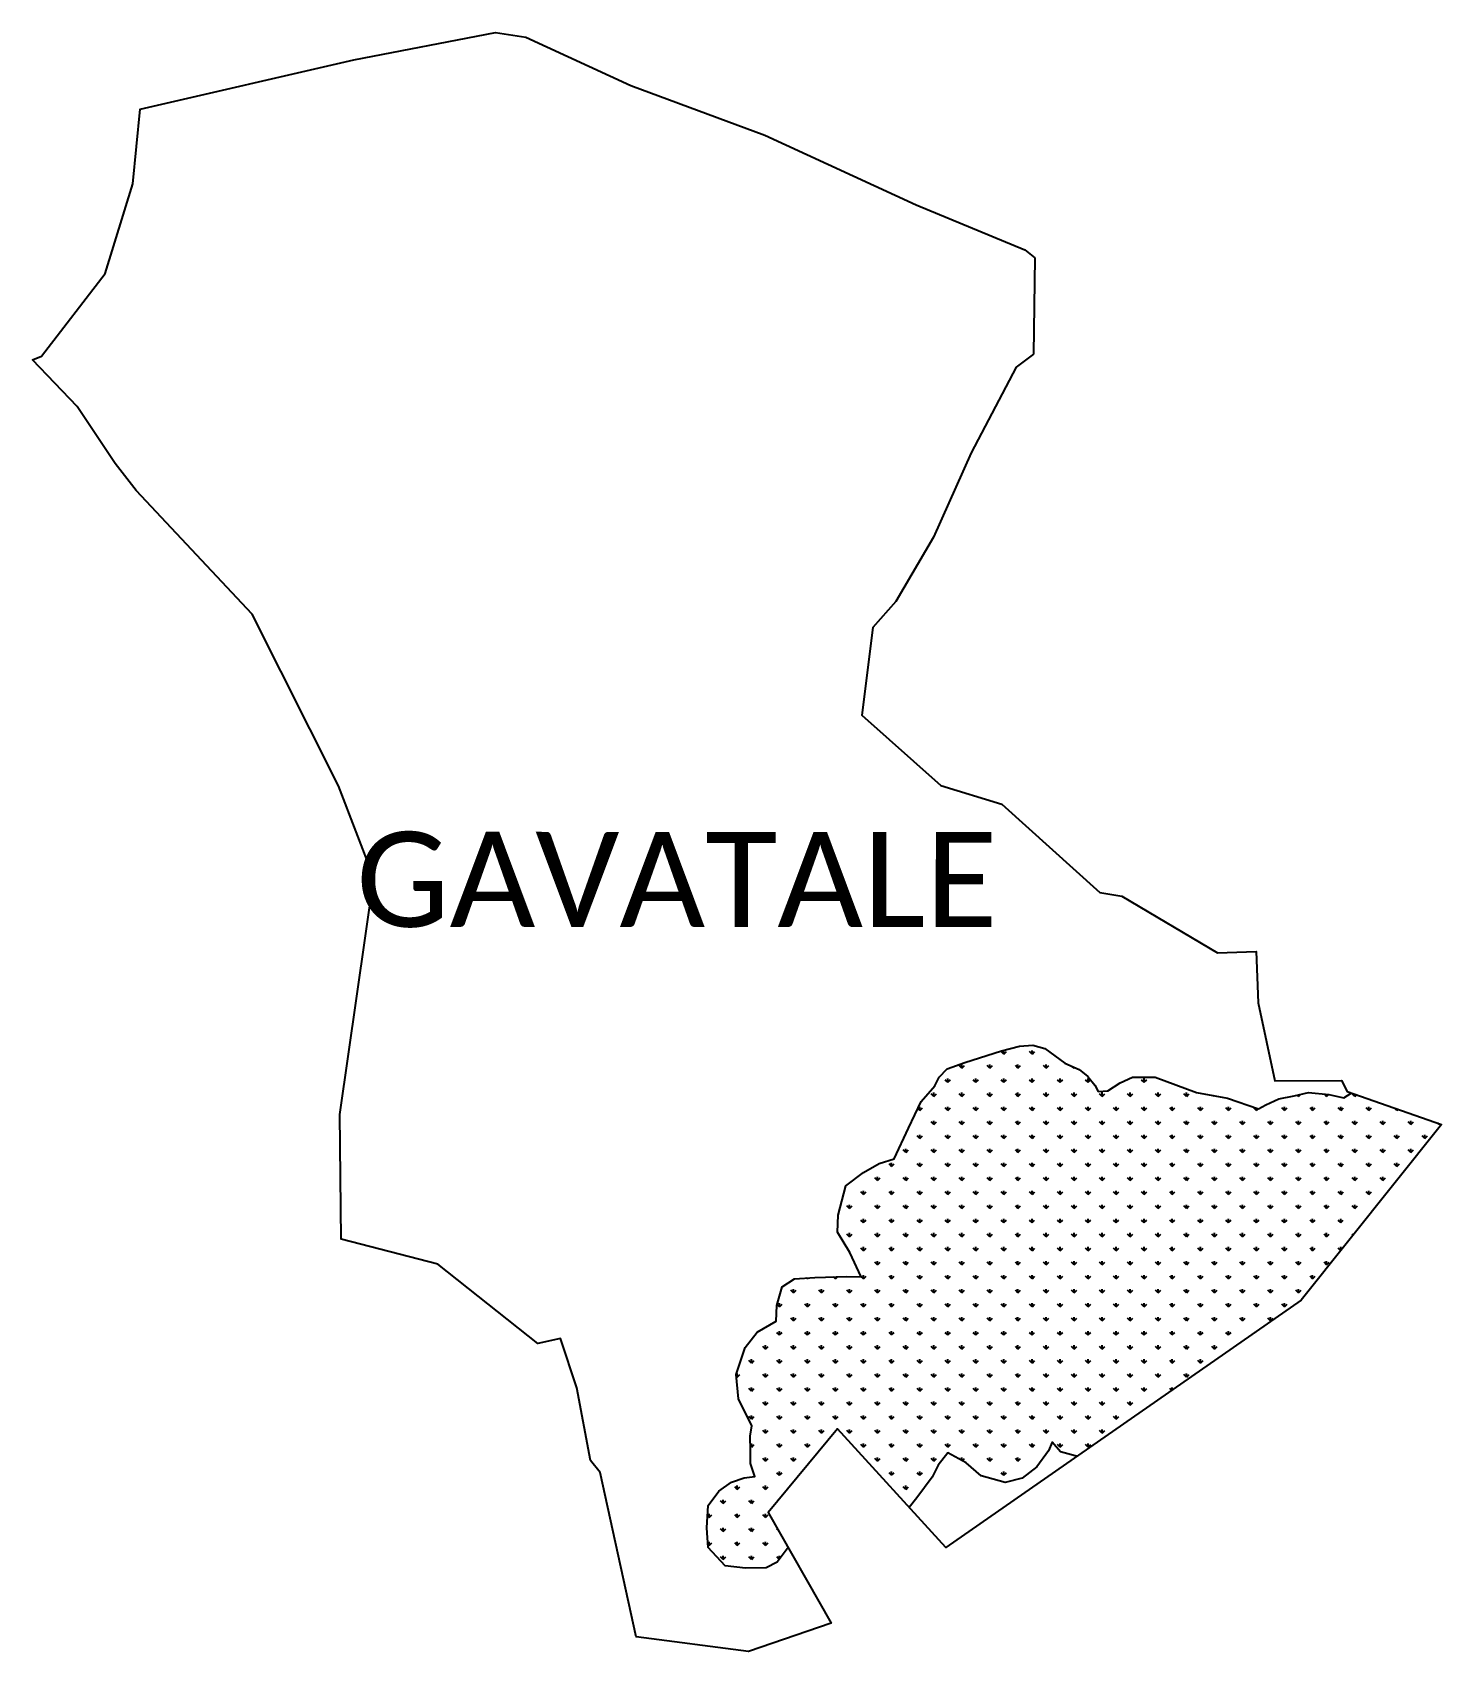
# Model space of a CAD drawing. Header units: feet. Extents: x 359135 to 361265, y 1738813 to 1741261.
import ezdxf

# ---------------------------------------------------------------- set-up
doc = ezdxf.new("R2010")
doc.units = ezdxf.units.FT
doc.header["$MEASUREMENT"] = 0
doc.layers.add('MANGROOVES', color=112, linetype='Continuous')
doc.layers.add('VILLAGE NAME', color=250, linetype='Continuous')
doc.styles.get("Standard").update_dxf_attribs({"font": 'arial.ttf'})

msp = doc.modelspace()

# ---------------------------------------------------------------- texts
at = {"layer": 'VILLAGE NAME', "insert": (359624, 1740052.3), "char_height": 143.7, "attachment_point": 1, "rotation": 359.9793}
msp.add_mtext_dynamic_manual_height_columns('{\\fCalibri|b0|i0|c0|p34;GAVATALE}', width=1418, gutter_width=718.5, heights=[0], dxfattribs=at)

# ---------------------------------------------------------------- linework, layer by layer
at = {"color": 3}
for points in [[(360648.1, 1740774.2), (360621.7, 1740754.6), (360553.9, 1740624.8), (360497, 1740497.5), (360439.6, 1740400.1), (360405.1, 1740361.1), (360388.3, 1740228.7), (360507.8, 1740122.2), (360600.1, 1740093.9), (360748.4, 1739960.6), (360781.4, 1739954.8), (360926.2, 1739869.4), (360984.5, 1739871.5), (360987.5, 1739793.9), (361012.6, 1739676.1), (361113.5, 1739676.6), (361122.2, 1739659.5), (361264.9, 1739609.8), (361052.4, 1739344.5), (360515.4, 1738970.3), (360351.7, 1739150), (360246.7, 1739023.5), (360342.2, 1738856.1), (360217.3, 1738813.1), (360047.4, 1738835.5), (359992.9, 1739083.8), (359978, 1739102.1), (359957.7, 1739211.9), (359932.8, 1739286.3), (359898.8, 1739279), (359747.7, 1739398.9), (359601.1, 1739436.5), (359599.5, 1739625.2), (359650.7, 1739982.9), (359597.4, 1740121.6), (359466.7, 1740381.4), (359291.2, 1740567.9), (359259.8, 1740609.1), (359202.4, 1740695.3), (359134.5, 1740765.7), (359148.4, 1740771.1), (359244.4, 1740896.2), (359286.4, 1741031.8), (359297.3, 1741144.3), (359620.7, 1741218.9), (359834.7, 1741260.5), (359880.4, 1741253.2), (360039, 1741180), (360242, 1741105.2), (360470.6, 1741000), (360635, 1740932), (360650.2, 1740920)], [(360650.2, 1740920), (360648.1, 1740774.2)]]:
    msp.add_lwpolyline(points, dxfattribs=at)
at = {"layer": 'MANGROOVES', "linetype": 'Continuous'}
for p, q in [((360603.2, 1739716), (360599.3, 1739720)), ((360603.2, 1739716), (360603.2, 1739721.7)), ((360603.2, 1739716), (360607.2, 1739720)), ((360645.7, 1739716), (360641.7, 1739720)), ((360645.7, 1739716), (360645.7, 1739721.7)), ((360645.7, 1739716), (360649.6, 1739720)), ((360539.6, 1739694.8), (360535.6, 1739698.8)), ((360539.6, 1739694.8), (360539.6, 1739700.4)), ((360539.6, 1739694.8), (360543.6, 1739698.8)), ((360582, 1739694.8), (360578.1, 1739698.8)), ((360582, 1739694.8), (360582, 1739700.4)), ((360582, 1739694.8), (360586, 1739698.8)), ((360624.5, 1739694.8), (360620.5, 1739698.8)), ((360624.5, 1739694.8), (360624.5, 1739700.4)), ((360624.5, 1739694.8), (360628.4, 1739698.8)), ((360666.9, 1739694.8), (360662.9, 1739698.8)), ((360666.9, 1739694.8), (360666.9, 1739700.4)), ((360666.9, 1739694.8), (360670.9, 1739698.8)), ((360709.3, 1739694.8), (360706.6, 1739697.6)), ((360709.3, 1739694.8), (360709.3, 1739696.3)), ((360709.3, 1739694.8), (360710.4, 1739695.9)), ((360518.4, 1739673.6), (360514.4, 1739677.6)), ((360518.4, 1739673.6), (360518.4, 1739679.2)), ((360518.4, 1739673.6), (360522.4, 1739677.6)), ((360560.8, 1739673.6), (360556.8, 1739677.6)), ((360560.8, 1739673.6), (360560.8, 1739679.2)), ((360560.8, 1739673.6), (360564.8, 1739677.6)), ((360603.2, 1739673.6), (360599.3, 1739677.6)), ((360603.2, 1739673.6), (360603.2, 1739679.2)), ((360603.2, 1739673.6), (360607.2, 1739677.6)), ((360645.7, 1739673.6), (360641.7, 1739677.6)), ((360645.7, 1739673.6), (360645.7, 1739679.2)), ((360645.7, 1739673.6), (360649.6, 1739677.6)), ((360688.1, 1739673.6), (360684.1, 1739677.6)), ((360688.1, 1739673.6), (360688.1, 1739679.2)), ((360688.1, 1739673.6), (360692.1, 1739677.6)), ((360730.5, 1739673.6), (360726.5, 1739677.6)), ((360730.5, 1739673.6), (360730.5, 1739679.2)), ((360730.5, 1739673.6), (360734.3, 1739677.4)), ((360815.4, 1739673.6), (360811.4, 1739677.6)), ((360815.4, 1739673.6), (360815.4, 1739679.2)), ((360815.4, 1739673.6), (360819.4, 1739677.6)), ((360497.2, 1739652.4), (360493.2, 1739656.4)), ((360497.2, 1739652.4), (360497.2, 1739658)), ((360497.2, 1739652.4), (360501.2, 1739656.4)), ((360539.6, 1739652.4), (360535.6, 1739656.4)), ((360539.6, 1739652.4), (360539.6, 1739658)), ((360539.6, 1739652.4), (360543.6, 1739656.4)), ((360582, 1739652.4), (360578.1, 1739656.4)), ((360582, 1739652.4), (360582, 1739658)), ((360582, 1739652.4), (360586, 1739656.4)), ((360624.5, 1739652.4), (360620.5, 1739656.4)), ((360624.5, 1739652.4), (360624.5, 1739658)), ((360624.5, 1739652.4), (360628.4, 1739656.4)), ((360666.9, 1739652.4), (360662.9, 1739656.4)), ((360666.9, 1739652.4), (360666.9, 1739658)), ((360666.9, 1739652.4), (360670.9, 1739656.4)), ((360709.3, 1739652.4), (360705.3, 1739656.4)), ((360709.3, 1739652.4), (360709.3, 1739658)), ((360709.3, 1739652.4), (360713.3, 1739656.4)), ((360751.7, 1739652.4), (360747.8, 1739656.4)), ((360751.7, 1739652.4), (360751.7, 1739658)), ((360751.7, 1739652.4), (360755.7, 1739656.4)), ((360794.2, 1739652.4), (360790.2, 1739656.4)), ((360794.2, 1739652.4), (360794.2, 1739658)), ((360794.2, 1739652.4), (360798.1, 1739656.4)), ((360836.6, 1739652.4), (360832.6, 1739656.4)), ((360836.6, 1739652.4), (360836.6, 1739658)), ((360836.6, 1739652.4), (360840.6, 1739656.4)), ((360879, 1739652.4), (360875, 1739656.4)), ((360879, 1739652.4), (360879, 1739658)), ((360879, 1739652.4), (360883, 1739656.4)), ((360921.4, 1739652.4), (360920.2, 1739653.6)), ((360921.4, 1739652.4), (360921.4, 1739653.4)), ((360921.4, 1739652.4), (360922.3, 1739653.2)), ((361048.7, 1739652.4), (361046.9, 1739654.2)), ((361048.7, 1739652.4), (361051.6, 1739655.3)), ((361048.7, 1739652.4), (361048.7, 1739654.6)), ((361091.1, 1739652.4), (361087.9, 1739655.7)), ((361091.1, 1739652.4), (361091.1, 1739655.4)), ((361091.1, 1739652.4), (361093.9, 1739655.1)), ((361133.6, 1739652.4), (361129.6, 1739656.4)), ((361133.6, 1739652.4), (361133.6, 1739655.5)), ((361133.6, 1739652.4), (361135.9, 1739654.7)), ((360476, 1739631.2), (360473.2, 1739634)), ((360476, 1739631.2), (360476, 1739636.8)), ((360476, 1739631.2), (360479.9, 1739635.2)), ((360518.4, 1739631.2), (360514.4, 1739635.2)), ((360518.4, 1739631.2), (360518.4, 1739636.8)), ((360518.4, 1739631.2), (360522.4, 1739635.2)), ((360560.8, 1739631.2), (360556.8, 1739635.2)), ((360560.8, 1739631.2), (360560.8, 1739636.8)), ((360560.8, 1739631.2), (360564.8, 1739635.2)), ((360603.2, 1739631.2), (360599.3, 1739635.2)), ((360603.2, 1739631.2), (360603.2, 1739636.8)), ((360603.2, 1739631.2), (360607.2, 1739635.2)), ((360645.7, 1739631.2), (360641.7, 1739635.2)), ((360645.7, 1739631.2), (360645.7, 1739636.8)), ((360645.7, 1739631.2), (360649.6, 1739635.2)), ((360688.1, 1739631.2), (360684.1, 1739635.2)), ((360688.1, 1739631.2), (360688.1, 1739636.8)), ((360688.1, 1739631.2), (360692.1, 1739635.2)), ((360730.5, 1739631.2), (360726.5, 1739635.2)), ((360730.5, 1739631.2), (360730.5, 1739636.8)), ((360730.5, 1739631.2), (360734.5, 1739635.2)), ((360773, 1739631.2), (360769, 1739635.2)), ((360773, 1739631.2), (360773, 1739636.8)), ((360773, 1739631.2), (360776.9, 1739635.2)), ((360815.4, 1739631.2), (360811.4, 1739635.2)), ((360815.4, 1739631.2), (360815.4, 1739636.8)), ((360815.4, 1739631.2), (360819.4, 1739635.2)), ((360857.8, 1739631.2), (360853.8, 1739635.2)), ((360857.8, 1739631.2), (360857.8, 1739636.8)), ((360857.8, 1739631.2), (360861.8, 1739635.2)), ((360900.2, 1739631.2), (360896.3, 1739635.2)), ((360900.2, 1739631.2), (360900.2, 1739636.8)), ((360900.2, 1739631.2), (360904.2, 1739635.2)), ((360942.7, 1739631.2), (360938.7, 1739635.2)), ((360942.7, 1739631.2), (360942.7, 1739636.8)), ((360942.7, 1739631.2), (360946.6, 1739635.2)), ((360985.1, 1739631.2), (360981.1, 1739635.2)), ((360985.1, 1739631.2), (360985.1, 1739634.4)), ((360985.1, 1739631.2), (360987.5, 1739633.6)), ((361027.5, 1739631.2), (361023.5, 1739635.2)), ((361027.5, 1739631.2), (361027.5, 1739636.8)), ((361027.5, 1739631.2), (361031.5, 1739635.2)), ((361069.9, 1739631.2), (361066, 1739635.2)), ((361069.9, 1739631.2), (361069.9, 1739636.8)), ((361069.9, 1739631.2), (361073.9, 1739635.2)), ((361112.4, 1739631.2), (361108.4, 1739635.2)), ((361112.4, 1739631.2), (361112.4, 1739636.8)), ((361112.4, 1739631.2), (361116.3, 1739635.2)), ((361154.8, 1739631.2), (361150.8, 1739635.2)), ((361154.8, 1739631.2), (361154.8, 1739636.8)), ((361154.8, 1739631.2), (361158.8, 1739635.2)), ((361197.2, 1739631.2), (361193.9, 1739634.5)), ((361197.2, 1739631.2), (361197.2, 1739633.3)), ((361197.2, 1739631.2), (361198.8, 1739632.8)), ((360497.2, 1739610), (360493.2, 1739613.9)), ((360497.2, 1739610), (360497.2, 1739615.6)), ((360497.2, 1739610), (360501.2, 1739613.9)), ((360539.6, 1739610), (360535.6, 1739613.9)), ((360539.6, 1739610), (360539.6, 1739615.6)), ((360539.6, 1739610), (360543.6, 1739613.9)), ((360582, 1739610), (360578.1, 1739613.9)), ((360582, 1739610), (360582, 1739615.6)), ((360582, 1739610), (360586, 1739613.9)), ((360624.5, 1739610), (360620.5, 1739613.9)), ((360624.5, 1739610), (360624.5, 1739615.6)), ((360624.5, 1739610), (360628.4, 1739613.9)), ((360666.9, 1739610), (360662.9, 1739613.9)), ((360666.9, 1739610), (360666.9, 1739615.6)), ((360666.9, 1739610), (360670.9, 1739613.9)), ((360709.3, 1739610), (360705.3, 1739613.9)), ((360709.3, 1739610), (360709.3, 1739615.6)), ((360709.3, 1739610), (360713.3, 1739613.9)), ((360751.7, 1739610), (360747.8, 1739613.9)), ((360751.7, 1739610), (360751.7, 1739615.6)), ((360751.7, 1739610), (360755.7, 1739613.9)), ((360794.2, 1739610), (360790.2, 1739613.9)), ((360794.2, 1739610), (360794.2, 1739615.6)), ((360794.2, 1739610), (360798.1, 1739613.9)), ((360836.6, 1739610), (360832.6, 1739613.9)), ((360836.6, 1739610), (360836.6, 1739615.6)), ((360836.6, 1739610), (360840.6, 1739613.9)), ((360879, 1739610), (360875, 1739613.9)), ((360879, 1739610), (360879, 1739615.6)), ((360879, 1739610), (360883, 1739613.9)), ((360921.4, 1739610), (360917.5, 1739613.9)), ((360921.4, 1739610), (360921.4, 1739615.6)), ((360921.4, 1739610), (360925.4, 1739613.9)), ((360963.9, 1739610), (360959.9, 1739613.9)), ((360963.9, 1739610), (360963.9, 1739615.6)), ((360963.9, 1739610), (360967.8, 1739613.9)), ((361006.3, 1739610), (361002.3, 1739613.9)), ((361006.3, 1739610), (361006.3, 1739615.6)), ((361006.3, 1739610), (361010.3, 1739613.9)), ((361048.7, 1739610), (361044.7, 1739613.9)), ((361048.7, 1739610), (361048.7, 1739615.6)), ((361048.7, 1739610), (361052.7, 1739613.9)), ((361091.1, 1739610), (361087.2, 1739613.9)), ((361091.1, 1739610), (361091.1, 1739615.6)), ((361091.1, 1739610), (361095.1, 1739613.9)), ((361133.6, 1739610), (361129.6, 1739613.9)), ((361133.6, 1739610), (361133.6, 1739615.6)), ((361133.6, 1739610), (361137.6, 1739613.9)), ((361176, 1739610), (361172, 1739613.9)), ((361176, 1739610), (361176, 1739615.6)), ((361176, 1739610), (361180, 1739613.9)), ((361218.4, 1739610), (361214.5, 1739613.9)), ((361218.4, 1739610), (361218.4, 1739615.6)), ((361218.4, 1739610), (361222.4, 1739613.9)), ((361260.9, 1739610), (361259, 1739611.8)), ((361260.9, 1739610), (361260.9, 1739611.2)), ((361260.9, 1739610), (361261.8, 1739610.9)), ((360454.8, 1739567.5), (360454.8, 1739573.2)), ((360476, 1739588.7), (360472, 1739592.7)), ((360476, 1739588.7), (360476, 1739594.4)), ((360476, 1739588.7), (360479.9, 1739592.7)), ((360497.2, 1739567.5), (360497.2, 1739573.2)), ((360518.4, 1739588.7), (360514.4, 1739592.7)), ((360518.4, 1739588.7), (360518.4, 1739594.4)), ((360518.4, 1739588.7), (360522.4, 1739592.7)), ((360539.6, 1739567.5), (360539.6, 1739573.2)), ((360560.8, 1739588.7), (360556.8, 1739592.7)), ((360560.8, 1739588.7), (360560.8, 1739594.4)), ((360560.8, 1739588.7), (360564.8, 1739592.7)), ((360582, 1739567.5), (360582, 1739573.2)), ((360603.2, 1739588.7), (360599.3, 1739592.7)), ((360603.2, 1739588.7), (360603.2, 1739594.4)), ((360603.2, 1739588.7), (360607.2, 1739592.7)), ((360624.5, 1739567.5), (360624.5, 1739573.2)), ((360645.7, 1739588.7), (360641.7, 1739592.7)), ((360645.7, 1739588.7), (360645.7, 1739594.4)), ((360645.7, 1739588.7), (360649.6, 1739592.7)), ((360666.9, 1739567.5), (360666.9, 1739573.2)), ((360688.1, 1739588.7), (360684.1, 1739592.7)), ((360688.1, 1739588.7), (360688.1, 1739594.4)), ((360688.1, 1739588.7), (360692.1, 1739592.7)), ((360709.3, 1739567.5), (360709.3, 1739573.2)), ((360730.5, 1739588.7), (360726.5, 1739592.7)), ((360730.5, 1739588.7), (360730.5, 1739594.4)), ((360730.5, 1739588.7), (360734.5, 1739592.7)), ((360751.7, 1739567.5), (360751.7, 1739573.2)), ((360773, 1739588.7), (360769, 1739592.7)), ((360773, 1739588.7), (360773, 1739594.4)), ((360773, 1739588.7), (360776.9, 1739592.7)), ((360794.2, 1739567.5), (360794.2, 1739573.2)), ((360815.4, 1739588.7), (360811.4, 1739592.7)), ((360815.4, 1739588.7), (360815.4, 1739594.4)), ((360815.4, 1739588.7), (360819.4, 1739592.7)), ((360836.6, 1739567.5), (360836.6, 1739573.2)), ((360857.8, 1739588.7), (360853.8, 1739592.7)), ((360857.8, 1739588.7), (360857.8, 1739594.4)), ((360857.8, 1739588.7), (360861.8, 1739592.7)), ((360879, 1739567.5), (360879, 1739573.2)), ((360900.2, 1739588.7), (360896.3, 1739592.7)), ((360900.2, 1739588.7), (360900.2, 1739594.4)), ((360900.2, 1739588.7), (360904.2, 1739592.7)), ((360921.4, 1739567.5), (360921.4, 1739573.2)), ((360942.7, 1739588.7), (360938.7, 1739592.7)), ((360942.7, 1739588.7), (360942.7, 1739594.4)), ((360942.7, 1739588.7), (360946.6, 1739592.7)), ((360963.9, 1739567.5), (360963.9, 1739573.2)), ((360985.1, 1739588.7), (360981.1, 1739592.7)), ((360985.1, 1739588.7), (360985.1, 1739594.4)), ((360985.1, 1739588.7), (360989.1, 1739592.7)), ((361006.3, 1739567.5), (361006.3, 1739573.2)), ((361027.5, 1739588.7), (361023.5, 1739592.7)), ((361027.5, 1739588.7), (361027.5, 1739594.4)), ((361027.5, 1739588.7), (361031.5, 1739592.7)), ((361048.7, 1739567.5), (361048.7, 1739573.2)), ((361069.9, 1739588.7), (361066, 1739592.7)), ((361069.9, 1739588.7), (361069.9, 1739594.4)), ((361069.9, 1739588.7), (361073.9, 1739592.7)), ((361091.1, 1739567.5), (361091.1, 1739573.2)), ((361112.4, 1739588.7), (361108.4, 1739592.7)), ((361112.4, 1739588.7), (361112.4, 1739594.4)), ((361112.4, 1739588.7), (361116.3, 1739592.7)), ((361133.6, 1739567.5), (361133.6, 1739573.2)), ((361154.8, 1739588.7), (361150.8, 1739592.7)), ((361154.8, 1739588.7), (361154.8, 1739594.4)), ((361154.8, 1739588.7), (361158.8, 1739592.7)), ((361176, 1739567.5), (361176, 1739573.2)), ((361197.2, 1739588.7), (361193.2, 1739592.7)), ((361197.2, 1739588.7), (361197.2, 1739594.4)), ((361197.2, 1739588.7), (361201.2, 1739592.7)), ((361218.4, 1739567.5), (361218.4, 1739573.2)), ((361239.6, 1739588.7), (361235.7, 1739592.7)), ((361239.6, 1739588.7), (361239.6, 1739594.4)), ((361239.6, 1739588.7), (361243.6, 1739592.7)), ((360433.5, 1739546.3), (360429.6, 1739550.3)), ((360433.5, 1739546.3), (360433.5, 1739551.9)), ((360433.5, 1739546.3), (360437.5, 1739550.3)), ((360454.8, 1739567.5), (360450.8, 1739571.5)), ((360454.8, 1739567.5), (360458.7, 1739571.5)), ((360476, 1739546.3), (360472, 1739550.3)), ((360476, 1739546.3), (360476, 1739551.9)), ((360476, 1739546.3), (360479.9, 1739550.3)), ((360497.2, 1739567.5), (360493.2, 1739571.5)), ((360497.2, 1739567.5), (360501.2, 1739571.5)), ((360518.4, 1739546.3), (360514.4, 1739550.3)), ((360518.4, 1739546.3), (360518.4, 1739551.9)), ((360518.4, 1739546.3), (360522.4, 1739550.3)), ((360539.6, 1739567.5), (360535.6, 1739571.5)), ((360539.6, 1739567.5), (360543.6, 1739571.5)), ((360560.8, 1739546.3), (360556.8, 1739550.3)), ((360560.8, 1739546.3), (360560.8, 1739551.9)), ((360560.8, 1739546.3), (360564.8, 1739550.3)), ((360582, 1739567.5), (360578.1, 1739571.5)), ((360582, 1739567.5), (360586, 1739571.5)), ((360603.2, 1739546.3), (360599.3, 1739550.3)), ((360603.2, 1739546.3), (360603.2, 1739551.9)), ((360603.2, 1739546.3), (360607.2, 1739550.3)), ((360624.5, 1739567.5), (360620.5, 1739571.5)), ((360624.5, 1739567.5), (360628.4, 1739571.5)), ((360645.7, 1739546.3), (360641.7, 1739550.3)), ((360645.7, 1739546.3), (360645.7, 1739551.9)), ((360645.7, 1739546.3), (360649.6, 1739550.3)), ((360666.9, 1739567.5), (360662.9, 1739571.5)), ((360666.9, 1739567.5), (360670.9, 1739571.5)), ((360688.1, 1739546.3), (360684.1, 1739550.3)), ((360688.1, 1739546.3), (360688.1, 1739551.9)), ((360688.1, 1739546.3), (360692.1, 1739550.3)), ((360709.3, 1739567.5), (360705.3, 1739571.5)), ((360709.3, 1739567.5), (360713.3, 1739571.5)), ((360730.5, 1739546.3), (360726.5, 1739550.3)), ((360730.5, 1739546.3), (360730.5, 1739551.9)), ((360730.5, 1739546.3), (360734.5, 1739550.3)), ((360751.7, 1739567.5), (360747.8, 1739571.5)), ((360751.7, 1739567.5), (360755.7, 1739571.5)), ((360773, 1739546.3), (360769, 1739550.3)), ((360773, 1739546.3), (360773, 1739551.9)), ((360773, 1739546.3), (360776.9, 1739550.3)), ((360794.2, 1739567.5), (360790.2, 1739571.5)), ((360794.2, 1739567.5), (360798.1, 1739571.5)), ((360815.4, 1739546.3), (360811.4, 1739550.3)), ((360815.4, 1739546.3), (360815.4, 1739551.9)), ((360815.4, 1739546.3), (360819.4, 1739550.3)), ((360836.6, 1739567.5), (360832.6, 1739571.5)), ((360836.6, 1739567.5), (360840.6, 1739571.5)), ((360857.8, 1739546.3), (360853.8, 1739550.3)), ((360857.8, 1739546.3), (360857.8, 1739551.9)), ((360857.8, 1739546.3), (360861.8, 1739550.3)), ((360879, 1739567.5), (360875, 1739571.5)), ((360879, 1739567.5), (360883, 1739571.5)), ((360900.2, 1739546.3), (360896.3, 1739550.3)), ((360900.2, 1739546.3), (360900.2, 1739551.9)), ((360900.2, 1739546.3), (360904.2, 1739550.3)), ((360921.4, 1739567.5), (360917.5, 1739571.5)), ((360921.4, 1739567.5), (360925.4, 1739571.5)), ((360942.7, 1739546.3), (360938.7, 1739550.3)), ((360942.7, 1739546.3), (360942.7, 1739551.9)), ((360942.7, 1739546.3), (360946.6, 1739550.3)), ((360963.9, 1739567.5), (360959.9, 1739571.5)), ((360963.9, 1739567.5), (360967.8, 1739571.5)), ((360985.1, 1739546.3), (360981.1, 1739550.3)), ((360985.1, 1739546.3), (360985.1, 1739551.9)), ((360985.1, 1739546.3), (360989.1, 1739550.3)), ((361006.3, 1739567.5), (361002.3, 1739571.5)), ((361006.3, 1739567.5), (361010.3, 1739571.5)), ((361027.5, 1739546.3), (361023.5, 1739550.3)), ((361027.5, 1739546.3), (361027.5, 1739551.9)), ((361027.5, 1739546.3), (361031.5, 1739550.3)), ((361048.7, 1739567.5), (361044.7, 1739571.5)), ((361048.7, 1739567.5), (361052.7, 1739571.5)), ((361069.9, 1739546.3), (361066, 1739550.3)), ((361069.9, 1739546.3), (361069.9, 1739551.9)), ((361069.9, 1739546.3), (361073.9, 1739550.3)), ((361091.1, 1739567.5), (361087.2, 1739571.5)), ((361091.1, 1739567.5), (361095.1, 1739571.5)), ((361112.4, 1739546.3), (361108.4, 1739550.3)), ((361112.4, 1739546.3), (361112.4, 1739551.9)), ((361112.4, 1739546.3), (361116.3, 1739550.3)), ((361133.6, 1739567.5), (361129.6, 1739571.5)), ((361133.6, 1739567.5), (361137.6, 1739571.5)), ((361154.8, 1739546.3), (361150.8, 1739550.3)), ((361154.8, 1739546.3), (361154.8, 1739551.9)), ((361154.8, 1739546.3), (361158.8, 1739550.3)), ((361176, 1739567.5), (361172, 1739571.5)), ((361176, 1739567.5), (361180, 1739571.5)), ((361197.2, 1739546.3), (361193.2, 1739550.3)), ((361197.2, 1739546.3), (361197.2, 1739551.9)), ((361197.2, 1739546.3), (361201.2, 1739550.3)), ((361218.4, 1739567.5), (361214.5, 1739571.5)), ((361218.4, 1739567.5), (361222.4, 1739571.5)), ((360412.3, 1739525.1), (360408.3, 1739529.1)), ((360412.3, 1739525.1), (360412.3, 1739530.7)), ((360412.3, 1739525.1), (360416.3, 1739529.1)), ((360454.8, 1739525.1), (360450.8, 1739529.1)), ((360454.8, 1739525.1), (360454.8, 1739530.7)), ((360454.8, 1739525.1), (360458.7, 1739529.1)), ((360497.2, 1739525.1), (360493.2, 1739529.1)), ((360497.2, 1739525.1), (360497.2, 1739530.7)), ((360497.2, 1739525.1), (360501.2, 1739529.1)), ((360539.6, 1739525.1), (360535.6, 1739529.1)), ((360539.6, 1739525.1), (360539.6, 1739530.7)), ((360539.6, 1739525.1), (360543.6, 1739529.1)), ((360582, 1739525.1), (360578.1, 1739529.1)), ((360582, 1739525.1), (360582, 1739530.7)), ((360582, 1739525.1), (360586, 1739529.1)), ((360624.5, 1739525.1), (360620.5, 1739529.1)), ((360624.5, 1739525.1), (360624.5, 1739530.7)), ((360624.5, 1739525.1), (360628.4, 1739529.1)), ((360666.9, 1739525.1), (360662.9, 1739529.1)), ((360666.9, 1739525.1), (360666.9, 1739530.7)), ((360666.9, 1739525.1), (360670.9, 1739529.1)), ((360709.3, 1739525.1), (360705.3, 1739529.1)), ((360709.3, 1739525.1), (360709.3, 1739530.7)), ((360709.3, 1739525.1), (360713.3, 1739529.1)), ((360751.7, 1739525.1), (360747.8, 1739529.1)), ((360751.7, 1739525.1), (360751.7, 1739530.7)), ((360751.7, 1739525.1), (360755.7, 1739529.1)), ((360794.2, 1739525.1), (360790.2, 1739529.1)), ((360794.2, 1739525.1), (360794.2, 1739530.7)), ((360794.2, 1739525.1), (360798.1, 1739529.1)), ((360836.6, 1739525.1), (360832.6, 1739529.1)), ((360836.6, 1739525.1), (360836.6, 1739530.7)), ((360836.6, 1739525.1), (360840.6, 1739529.1)), ((360879, 1739525.1), (360875, 1739529.1)), ((360879, 1739525.1), (360879, 1739530.7)), ((360879, 1739525.1), (360883, 1739529.1)), ((360921.4, 1739525.1), (360917.5, 1739529.1)), ((360921.4, 1739525.1), (360921.4, 1739530.7)), ((360921.4, 1739525.1), (360925.4, 1739529.1)), ((360963.9, 1739525.1), (360959.9, 1739529.1)), ((360963.9, 1739525.1), (360963.9, 1739530.7)), ((360963.9, 1739525.1), (360967.8, 1739529.1)), ((361006.3, 1739525.1), (361002.3, 1739529.1)), ((361006.3, 1739525.1), (361006.3, 1739530.7)), ((361006.3, 1739525.1), (361010.3, 1739529.1)), ((361048.7, 1739525.1), (361044.7, 1739529.1)), ((361048.7, 1739525.1), (361048.7, 1739530.7)), ((361048.7, 1739525.1), (361052.7, 1739529.1)), ((361091.1, 1739525.1), (361087.2, 1739529.1)), ((361091.1, 1739525.1), (361091.1, 1739530.7)), ((361091.1, 1739525.1), (361095.1, 1739529.1)), ((361133.6, 1739525.1), (361129.6, 1739529.1)), ((361133.6, 1739525.1), (361133.6, 1739530.7)), ((361133.6, 1739525.1), (361137.6, 1739529.1)), ((361176, 1739525.1), (361172, 1739529.1)), ((361176, 1739525.1), (361176, 1739530.7)), ((361176, 1739525.1), (361180, 1739529.1)), ((360391.1, 1739503.9), (360387.1, 1739507.9)), ((360391.1, 1739503.9), (360391.1, 1739509.5)), ((360391.1, 1739503.9), (360395.1, 1739507.9)), ((360433.5, 1739503.9), (360429.6, 1739507.9)), ((360433.5, 1739503.9), (360433.5, 1739509.5)), ((360433.5, 1739503.9), (360437.5, 1739507.9)), ((360476, 1739503.9), (360472, 1739507.9)), ((360476, 1739503.9), (360476, 1739509.5)), ((360476, 1739503.9), (360479.9, 1739507.9)), ((360518.4, 1739503.9), (360514.4, 1739507.9)), ((360518.4, 1739503.9), (360518.4, 1739509.5)), ((360518.4, 1739503.9), (360522.4, 1739507.9)), ((360560.8, 1739503.9), (360556.8, 1739507.9)), ((360560.8, 1739503.9), (360560.8, 1739509.5)), ((360560.8, 1739503.9), (360564.8, 1739507.9)), ((360603.2, 1739503.9), (360599.3, 1739507.9)), ((360603.2, 1739503.9), (360603.2, 1739509.5)), ((360603.2, 1739503.9), (360607.2, 1739507.9)), ((360645.7, 1739503.9), (360641.7, 1739507.9)), ((360645.7, 1739503.9), (360645.7, 1739509.5)), ((360645.7, 1739503.9), (360649.6, 1739507.9)), ((360688.1, 1739503.9), (360684.1, 1739507.9)), ((360688.1, 1739503.9), (360688.1, 1739509.5)), ((360688.1, 1739503.9), (360692.1, 1739507.9)), ((360730.5, 1739503.9), (360726.5, 1739507.9)), ((360730.5, 1739503.9), (360730.5, 1739509.5)), ((360730.5, 1739503.9), (360734.5, 1739507.9)), ((360773, 1739503.9), (360769, 1739507.9)), ((360773, 1739503.9), (360773, 1739509.5)), ((360773, 1739503.9), (360776.9, 1739507.9)), ((360815.4, 1739503.9), (360811.4, 1739507.9)), ((360815.4, 1739503.9), (360815.4, 1739509.5)), ((360815.4, 1739503.9), (360819.4, 1739507.9)), ((360857.8, 1739503.9), (360853.8, 1739507.9)), ((360857.8, 1739503.9), (360857.8, 1739509.5)), ((360857.8, 1739503.9), (360861.8, 1739507.9)), ((360900.2, 1739503.9), (360896.3, 1739507.9)), ((360900.2, 1739503.9), (360900.2, 1739509.5)), ((360900.2, 1739503.9), (360904.2, 1739507.9)), ((360942.7, 1739503.9), (360938.7, 1739507.9)), ((360942.7, 1739503.9), (360942.7, 1739509.5)), ((360942.7, 1739503.9), (360946.6, 1739507.9)), ((360985.1, 1739503.9), (360981.1, 1739507.9)), ((360985.1, 1739503.9), (360985.1, 1739509.5)), ((360985.1, 1739503.9), (360989.1, 1739507.9)), ((361027.5, 1739503.9), (361023.5, 1739507.9)), ((361027.5, 1739503.9), (361027.5, 1739509.5)), ((361027.5, 1739503.9), (361031.5, 1739507.9)), ((361069.9, 1739503.9), (361066, 1739507.9)), ((361069.9, 1739503.9), (361069.9, 1739509.5)), ((361069.9, 1739503.9), (361073.9, 1739507.9)), ((361112.4, 1739503.9), (361108.4, 1739507.9)), ((361112.4, 1739503.9), (361112.4, 1739509.5)), ((361112.4, 1739503.9), (361116.3, 1739507.9)), ((361154.8, 1739503.9), (361150.8, 1739507.9)), ((361154.8, 1739503.9), (361154.8, 1739509.5)), ((361154.8, 1739503.9), (361158.8, 1739507.9)), ((360369.9, 1739482.7), (360365.9, 1739486.7)), ((360369.9, 1739482.7), (360369.9, 1739488.3)), ((360369.9, 1739482.7), (360373.9, 1739486.7)), ((360412.3, 1739482.7), (360408.3, 1739486.7)), ((360412.3, 1739482.7), (360412.3, 1739488.3)), ((360412.3, 1739482.7), (360416.3, 1739486.7)), ((360454.8, 1739482.7), (360450.8, 1739486.7)), ((360454.8, 1739482.7), (360454.8, 1739488.3)), ((360454.8, 1739482.7), (360458.7, 1739486.7)), ((360497.2, 1739482.7), (360493.2, 1739486.7)), ((360497.2, 1739482.7), (360497.2, 1739488.3)), ((360497.2, 1739482.7), (360501.2, 1739486.7)), ((360539.6, 1739482.7), (360535.6, 1739486.7)), ((360539.6, 1739482.7), (360539.6, 1739488.3)), ((360539.6, 1739482.7), (360543.6, 1739486.7)), ((360582, 1739482.7), (360578.1, 1739486.7)), ((360582, 1739482.7), (360582, 1739488.3)), ((360582, 1739482.7), (360586, 1739486.7)), ((360624.5, 1739482.7), (360620.5, 1739486.7)), ((360624.5, 1739482.7), (360624.5, 1739488.3)), ((360624.5, 1739482.7), (360628.4, 1739486.7)), ((360666.9, 1739482.7), (360662.9, 1739486.7)), ((360666.9, 1739482.7), (360666.9, 1739488.3)), ((360666.9, 1739482.7), (360670.9, 1739486.7)), ((360709.3, 1739482.7), (360705.3, 1739486.7)), ((360709.3, 1739482.7), (360709.3, 1739488.3)), ((360709.3, 1739482.7), (360713.3, 1739486.7)), ((360751.7, 1739482.7), (360747.8, 1739486.7)), ((360751.7, 1739482.7), (360751.7, 1739488.3)), ((360751.7, 1739482.7), (360755.7, 1739486.7)), ((360794.2, 1739482.7), (360790.2, 1739486.7)), ((360794.2, 1739482.7), (360794.2, 1739488.3)), ((360794.2, 1739482.7), (360798.1, 1739486.7)), ((360836.6, 1739482.7), (360832.6, 1739486.7)), ((360836.6, 1739482.7), (360836.6, 1739488.3)), ((360836.6, 1739482.7), (360840.6, 1739486.7)), ((360879, 1739482.7), (360875, 1739486.7)), ((360879, 1739482.7), (360879, 1739488.3)), ((360879, 1739482.7), (360883, 1739486.7)), ((360921.4, 1739482.7), (360917.5, 1739486.7)), ((360921.4, 1739482.7), (360921.4, 1739488.3)), ((360921.4, 1739482.7), (360925.4, 1739486.7)), ((360963.9, 1739482.7), (360959.9, 1739486.7)), ((360963.9, 1739482.7), (360963.9, 1739488.3)), ((360963.9, 1739482.7), (360967.8, 1739486.7)), ((361006.3, 1739482.7), (361002.3, 1739486.7)), ((361006.3, 1739482.7), (361006.3, 1739488.3)), ((361006.3, 1739482.7), (361010.3, 1739486.7)), ((361048.7, 1739482.7), (361044.7, 1739486.7)), ((361048.7, 1739482.7), (361048.7, 1739488.3)), ((361048.7, 1739482.7), (361052.7, 1739486.7)), ((361091.1, 1739482.7), (361087.2, 1739486.7)), ((361091.1, 1739482.7), (361091.1, 1739488.3)), ((361091.1, 1739482.7), (361095.1, 1739486.7)), ((361133.6, 1739482.7), (361129.6, 1739486.7)), ((361133.6, 1739482.7), (361133.6, 1739488.3)), ((361133.6, 1739482.7), (361137.6, 1739486.7)), ((360352.2, 1739465), (360352.7, 1739465.4)), ((360391.1, 1739461.5), (360387.1, 1739465.4)), ((360391.1, 1739461.5), (360391.1, 1739467.1)), ((360391.1, 1739461.5), (360395.1, 1739465.4)), ((360433.5, 1739461.5), (360429.6, 1739465.4)), ((360433.5, 1739461.5), (360433.5, 1739467.1)), ((360433.5, 1739461.5), (360437.5, 1739465.4)), ((360476, 1739461.5), (360472, 1739465.4)), ((360476, 1739461.5), (360476, 1739467.1)), ((360476, 1739461.5), (360479.9, 1739465.4)), ((360518.4, 1739461.5), (360514.4, 1739465.4)), ((360518.4, 1739461.5), (360518.4, 1739467.1)), ((360518.4, 1739461.5), (360522.4, 1739465.4)), ((360560.8, 1739461.5), (360556.8, 1739465.4)), ((360560.8, 1739461.5), (360560.8, 1739467.1)), ((360560.8, 1739461.5), (360564.8, 1739465.4)), ((360603.2, 1739461.5), (360599.3, 1739465.4)), ((360603.2, 1739461.5), (360603.2, 1739467.1)), ((360603.2, 1739461.5), (360607.2, 1739465.4)), ((360645.7, 1739461.5), (360641.7, 1739465.4)), ((360645.7, 1739461.5), (360645.7, 1739467.1)), ((360645.7, 1739461.5), (360649.6, 1739465.4)), ((360688.1, 1739461.5), (360684.1, 1739465.4)), ((360688.1, 1739461.5), (360688.1, 1739467.1)), ((360688.1, 1739461.5), (360692.1, 1739465.4)), ((360730.5, 1739461.5), (360726.5, 1739465.4)), ((360730.5, 1739461.5), (360730.5, 1739467.1)), ((360730.5, 1739461.5), (360734.5, 1739465.4)), ((360773, 1739461.5), (360769, 1739465.4)), ((360773, 1739461.5), (360773, 1739467.1)), ((360773, 1739461.5), (360776.9, 1739465.4)), ((360815.4, 1739461.5), (360811.4, 1739465.4)), ((360815.4, 1739461.5), (360815.4, 1739467.1)), ((360815.4, 1739461.5), (360819.4, 1739465.4)), ((360857.8, 1739461.5), (360853.8, 1739465.4)), ((360857.8, 1739461.5), (360857.8, 1739467.1)), ((360857.8, 1739461.5), (360861.8, 1739465.4)), ((360900.2, 1739461.5), (360896.3, 1739465.4)), ((360900.2, 1739461.5), (360900.2, 1739467.1)), ((360900.2, 1739461.5), (360904.2, 1739465.4)), ((360942.7, 1739461.5), (360938.7, 1739465.4)), ((360942.7, 1739461.5), (360942.7, 1739467.1)), ((360942.7, 1739461.5), (360946.6, 1739465.4)), ((360985.1, 1739461.5), (360981.1, 1739465.4)), ((360985.1, 1739461.5), (360985.1, 1739467.1)), ((360985.1, 1739461.5), (360989.1, 1739465.4)), ((361027.5, 1739461.5), (361023.5, 1739465.4)), ((361027.5, 1739461.5), (361027.5, 1739467.1)), ((361027.5, 1739461.5), (361031.5, 1739465.4)), ((361069.9, 1739461.5), (361066, 1739465.4)), ((361069.9, 1739461.5), (361069.9, 1739467.1)), ((361069.9, 1739461.5), (361073.9, 1739465.4)), ((361112.4, 1739461.5), (361108.4, 1739465.4)), ((361112.4, 1739461.5), (361112.4, 1739467.1)), ((361112.4, 1739461.5), (361116.3, 1739465.4)), ((360369.9, 1739440.3), (360365.9, 1739444.2)), ((360369.9, 1739440.3), (360369.9, 1739445.9)), ((360369.9, 1739440.3), (360373.9, 1739444.2)), ((360412.3, 1739440.3), (360408.3, 1739444.2)), ((360412.3, 1739440.3), (360412.3, 1739445.9)), ((360412.3, 1739440.3), (360416.3, 1739444.2)), ((360454.8, 1739440.3), (360450.8, 1739444.2)), ((360454.8, 1739440.3), (360454.8, 1739445.9)), ((360454.8, 1739440.3), (360458.7, 1739444.2)), ((360497.2, 1739440.3), (360493.2, 1739444.2)), ((360497.2, 1739440.3), (360497.2, 1739445.9)), ((360497.2, 1739440.3), (360501.2, 1739444.2)), ((360539.6, 1739440.3), (360535.6, 1739444.2)), ((360539.6, 1739440.3), (360539.6, 1739445.9)), ((360539.6, 1739440.3), (360543.6, 1739444.2)), ((360582, 1739440.3), (360578.1, 1739444.2)), ((360582, 1739440.3), (360582, 1739445.9)), ((360582, 1739440.3), (360586, 1739444.2)), ((360624.5, 1739440.3), (360620.5, 1739444.2)), ((360624.5, 1739440.3), (360624.5, 1739445.9)), ((360624.5, 1739440.3), (360628.4, 1739444.2)), ((360666.9, 1739440.3), (360662.9, 1739444.2)), ((360666.9, 1739440.3), (360666.9, 1739445.9)), ((360666.9, 1739440.3), (360670.9, 1739444.2)), ((360709.3, 1739440.3), (360705.3, 1739444.2)), ((360709.3, 1739440.3), (360709.3, 1739445.9)), ((360709.3, 1739440.3), (360713.3, 1739444.2)), ((360751.7, 1739440.3), (360747.8, 1739444.2)), ((360751.7, 1739440.3), (360751.7, 1739445.9)), ((360751.7, 1739440.3), (360755.7, 1739444.2)), ((360794.2, 1739440.3), (360790.2, 1739444.2)), ((360794.2, 1739440.3), (360794.2, 1739445.9)), ((360794.2, 1739440.3), (360798.1, 1739444.2)), ((360836.6, 1739440.3), (360832.6, 1739444.2)), ((360836.6, 1739440.3), (360836.6, 1739445.9)), ((360836.6, 1739440.3), (360840.6, 1739444.2)), ((360879, 1739440.3), (360875, 1739444.2)), ((360879, 1739440.3), (360879, 1739445.9)), ((360879, 1739440.3), (360883, 1739444.2)), ((360921.4, 1739440.3), (360917.5, 1739444.2)), ((360921.4, 1739440.3), (360921.4, 1739445.9)), ((360921.4, 1739440.3), (360925.4, 1739444.2)), ((360963.9, 1739440.3), (360959.9, 1739444.2)), ((360963.9, 1739440.3), (360963.9, 1739445.9)), ((360963.9, 1739440.3), (360967.8, 1739444.2)), ((361006.3, 1739440.3), (361002.3, 1739444.2)), ((361006.3, 1739440.3), (361006.3, 1739445.9)), ((361006.3, 1739440.3), (361010.3, 1739444.2)), ((361048.7, 1739440.3), (361044.7, 1739444.2)), ((361048.7, 1739440.3), (361048.7, 1739445.9)), ((361048.7, 1739440.3), (361052.7, 1739444.2)), ((361091.1, 1739440.3), (361087.2, 1739444.2)), ((361091.1, 1739440.3), (361091.1, 1739445.9)), ((361091.1, 1739440.3), (361095.1, 1739444.2)), ((361131.1, 1739442.7), (361129.6, 1739444.2)), ((361133.6, 1739445.9), (361133.6, 1739445.9)), ((360391.1, 1739419), (360387.1, 1739423)), ((360391.1, 1739419), (360391.1, 1739424.7)), ((360391.1, 1739419), (360395.1, 1739423)), ((360412.3, 1739397.8), (360408.3, 1739401.8)), ((360412.3, 1739397.8), (360412.3, 1739403.5)), ((360412.3, 1739397.8), (360416.3, 1739401.8)), ((360433.5, 1739419), (360429.6, 1739423)), ((360433.5, 1739419), (360433.5, 1739424.7)), ((360433.5, 1739419), (360437.5, 1739423)), ((360454.8, 1739397.8), (360450.8, 1739401.8)), ((360454.8, 1739397.8), (360454.8, 1739403.5)), ((360454.8, 1739397.8), (360458.7, 1739401.8)), ((360476, 1739419), (360472, 1739423)), ((360476, 1739419), (360476, 1739424.7)), ((360476, 1739419), (360479.9, 1739423)), ((360497.2, 1739397.8), (360493.2, 1739401.8)), ((360497.2, 1739397.8), (360497.2, 1739403.5)), ((360497.2, 1739397.8), (360501.2, 1739401.8)), ((360518.4, 1739419), (360514.4, 1739423)), ((360518.4, 1739419), (360518.4, 1739424.7)), ((360518.4, 1739419), (360522.4, 1739423)), ((360539.6, 1739397.8), (360535.6, 1739401.8)), ((360539.6, 1739397.8), (360539.6, 1739403.5)), ((360539.6, 1739397.8), (360543.6, 1739401.8)), ((360560.8, 1739419), (360556.8, 1739423)), ((360560.8, 1739419), (360560.8, 1739424.7)), ((360560.8, 1739419), (360564.8, 1739423)), ((360582, 1739397.8), (360578.1, 1739401.8)), ((360582, 1739397.8), (360582, 1739403.5)), ((360582, 1739397.8), (360586, 1739401.8)), ((360603.2, 1739419), (360599.3, 1739423)), ((360603.2, 1739419), (360603.2, 1739424.7)), ((360603.2, 1739419), (360607.2, 1739423)), ((360624.5, 1739397.8), (360620.5, 1739401.8)), ((360624.5, 1739397.8), (360624.5, 1739403.5)), ((360624.5, 1739397.8), (360628.4, 1739401.8)), ((360645.7, 1739419), (360641.7, 1739423)), ((360645.7, 1739419), (360645.7, 1739424.7)), ((360645.7, 1739419), (360649.6, 1739423)), ((360666.9, 1739397.8), (360662.9, 1739401.8)), ((360666.9, 1739397.8), (360666.9, 1739403.5)), ((360666.9, 1739397.8), (360670.9, 1739401.8)), ((360688.1, 1739419), (360684.1, 1739423)), ((360688.1, 1739419), (360688.1, 1739424.7)), ((360688.1, 1739419), (360692.1, 1739423)), ((360709.3, 1739397.8), (360705.3, 1739401.8)), ((360709.3, 1739397.8), (360709.3, 1739403.5)), ((360709.3, 1739397.8), (360713.3, 1739401.8)), ((360730.5, 1739419), (360726.5, 1739423)), ((360730.5, 1739419), (360730.5, 1739424.7)), ((360730.5, 1739419), (360734.5, 1739423)), ((360751.7, 1739397.8), (360747.8, 1739401.8)), ((360751.7, 1739397.8), (360751.7, 1739403.5)), ((360751.7, 1739397.8), (360755.7, 1739401.8)), ((360773, 1739419), (360769, 1739423)), ((360773, 1739419), (360773, 1739424.7)), ((360773, 1739419), (360776.9, 1739423)), ((360794.2, 1739397.8), (360790.2, 1739401.8)), ((360794.2, 1739397.8), (360794.2, 1739403.5)), ((360794.2, 1739397.8), (360798.1, 1739401.8)), ((360815.4, 1739419), (360811.4, 1739423)), ((360815.4, 1739419), (360815.4, 1739424.7)), ((360815.4, 1739419), (360819.4, 1739423)), ((360836.6, 1739397.8), (360832.6, 1739401.8)), ((360836.6, 1739397.8), (360836.6, 1739403.5)), ((360836.6, 1739397.8), (360840.6, 1739401.8)), ((360857.8, 1739419), (360853.8, 1739423)), ((360857.8, 1739419), (360857.8, 1739424.7)), ((360857.8, 1739419), (360861.8, 1739423)), ((360879, 1739397.8), (360875, 1739401.8)), ((360879, 1739397.8), (360879, 1739403.5)), ((360879, 1739397.8), (360883, 1739401.8)), ((360900.2, 1739419), (360896.3, 1739423)), ((360900.2, 1739419), (360900.2, 1739424.7)), ((360900.2, 1739419), (360904.2, 1739423)), ((360921.4, 1739397.8), (360917.5, 1739401.8)), ((360921.4, 1739397.8), (360921.4, 1739403.5)), ((360921.4, 1739397.8), (360925.4, 1739401.8)), ((360942.7, 1739419), (360938.7, 1739423)), ((360942.7, 1739419), (360942.7, 1739424.7)), ((360942.7, 1739419), (360946.6, 1739423)), ((360963.9, 1739397.8), (360959.9, 1739401.8)), ((360963.9, 1739397.8), (360963.9, 1739403.5)), ((360963.9, 1739397.8), (360967.8, 1739401.8)), ((360985.1, 1739419), (360981.1, 1739423)), ((360985.1, 1739419), (360985.1, 1739424.7)), ((360985.1, 1739419), (360989.1, 1739423)), ((361006.3, 1739397.8), (361002.3, 1739401.8)), ((361006.3, 1739397.8), (361006.3, 1739403.5)), ((361006.3, 1739397.8), (361010.3, 1739401.8)), ((361027.5, 1739419), (361023.5, 1739423)), ((361027.5, 1739419), (361027.5, 1739424.7)), ((361027.5, 1739419), (361031.5, 1739423)), ((361048.7, 1739397.8), (361044.7, 1739401.8)), ((361048.7, 1739397.8), (361048.7, 1739403.5)), ((361048.7, 1739397.8), (361052.7, 1739401.8)), ((361069.9, 1739419), (361066, 1739423)), ((361069.9, 1739419), (361069.9, 1739424.7)), ((361069.9, 1739419), (361073.9, 1739423)), ((361091.1, 1739397.8), (361087.2, 1739401.8)), ((361091.1, 1739397.8), (361091.1, 1739403.5)), ((361091.1, 1739397.8), (361095.1, 1739401.8)), ((361112.2, 1739419.2), (361108.4, 1739423)), ((361112.4, 1739419.4), (361112.4, 1739424.7)), ((360306.3, 1739376.6), (360304.9, 1739378)), ((360306.3, 1739376.6), (360307.8, 1739378.2)), ((360306.3, 1739376.6), (360306.3, 1739378.1)), ((360348.7, 1739376.6), (360345.7, 1739379.6)), ((360348.7, 1739376.6), (360351.8, 1739379.7)), ((360348.7, 1739376.6), (360348.7, 1739379.6)), ((360391.1, 1739376.6), (360387.1, 1739380.6)), ((360391.1, 1739376.6), (360391.1, 1739382.2)), ((360391.1, 1739376.6), (360395.1, 1739380.6)), ((360433.5, 1739376.6), (360429.6, 1739380.6)), ((360433.5, 1739376.6), (360433.5, 1739382.2)), ((360433.5, 1739376.6), (360437.5, 1739380.6)), ((360476, 1739376.6), (360472, 1739380.6)), ((360476, 1739376.6), (360476, 1739382.2)), ((360476, 1739376.6), (360479.9, 1739380.6)), ((360518.4, 1739376.6), (360514.4, 1739380.6)), ((360518.4, 1739376.6), (360518.4, 1739382.2)), ((360518.4, 1739376.6), (360522.4, 1739380.6)), ((360560.8, 1739376.6), (360556.8, 1739380.6)), ((360560.8, 1739376.6), (360560.8, 1739382.2)), ((360560.8, 1739376.6), (360564.8, 1739380.6)), ((360603.2, 1739376.6), (360599.3, 1739380.6)), ((360603.2, 1739376.6), (360603.2, 1739382.2)), ((360603.2, 1739376.6), (360607.2, 1739380.6)), ((360645.7, 1739376.6), (360641.7, 1739380.6)), ((360645.7, 1739376.6), (360645.7, 1739382.2)), ((360645.7, 1739376.6), (360649.6, 1739380.6)), ((360688.1, 1739376.6), (360684.1, 1739380.6)), ((360688.1, 1739376.6), (360688.1, 1739382.2)), ((360688.1, 1739376.6), (360692.1, 1739380.6)), ((360730.5, 1739376.6), (360726.5, 1739380.6)), ((360730.5, 1739376.6), (360730.5, 1739382.2)), ((360730.5, 1739376.6), (360734.5, 1739380.6)), ((360773, 1739376.6), (360769, 1739380.6)), ((360773, 1739376.6), (360773, 1739382.2)), ((360773, 1739376.6), (360776.9, 1739380.6)), ((360815.4, 1739376.6), (360811.4, 1739380.6)), ((360815.4, 1739376.6), (360815.4, 1739382.2)), ((360815.4, 1739376.6), (360819.4, 1739380.6)), ((360857.8, 1739376.6), (360853.8, 1739380.6)), ((360857.8, 1739376.6), (360857.8, 1739382.2)), ((360857.8, 1739376.6), (360861.8, 1739380.6)), ((360900.2, 1739376.6), (360896.3, 1739380.6)), ((360900.2, 1739376.6), (360900.2, 1739382.2)), ((360900.2, 1739376.6), (360904.2, 1739380.6)), ((360942.7, 1739376.6), (360938.7, 1739380.6)), ((360942.7, 1739376.6), (360942.7, 1739382.2)), ((360942.7, 1739376.6), (360946.6, 1739380.6)), ((360985.1, 1739376.6), (360981.1, 1739380.6)), ((360985.1, 1739376.6), (360985.1, 1739382.2)), ((360985.1, 1739376.6), (360989.1, 1739380.6)), ((361027.5, 1739376.6), (361023.5, 1739380.6)), ((361027.5, 1739376.6), (361027.5, 1739382.2)), ((361027.5, 1739376.6), (361031.5, 1739380.6)), ((361069.9, 1739376.6), (361066, 1739380.6)), ((361069.9, 1739376.6), (361069.9, 1739382.2)), ((361069.9, 1739376.6), (361073.9, 1739380.6)), ((360285, 1739355.4), (360281.1, 1739359.4)), ((360285, 1739355.4), (360285, 1739361)), ((360285, 1739355.4), (360289, 1739359.4)), ((360327.5, 1739355.4), (360323.5, 1739359.4)), ((360327.5, 1739355.4), (360327.5, 1739361)), ((360327.5, 1739355.4), (360331.5, 1739359.4)), ((360369.9, 1739355.4), (360365.9, 1739359.4)), ((360369.9, 1739355.4), (360369.9, 1739361)), ((360369.9, 1739355.4), (360373.9, 1739359.4)), ((360412.3, 1739355.4), (360408.3, 1739359.4)), ((360412.3, 1739355.4), (360412.3, 1739361)), ((360412.3, 1739355.4), (360416.3, 1739359.4)), ((360454.8, 1739355.4), (360450.8, 1739359.4)), ((360454.8, 1739355.4), (360454.8, 1739361)), ((360454.8, 1739355.4), (360458.7, 1739359.4)), ((360497.2, 1739355.4), (360493.2, 1739359.4)), ((360497.2, 1739355.4), (360497.2, 1739361)), ((360497.2, 1739355.4), (360501.2, 1739359.4)), ((360539.6, 1739355.4), (360535.6, 1739359.4)), ((360539.6, 1739355.4), (360539.6, 1739361)), ((360539.6, 1739355.4), (360543.6, 1739359.4)), ((360582, 1739355.4), (360578.1, 1739359.4)), ((360582, 1739355.4), (360582, 1739361)), ((360582, 1739355.4), (360586, 1739359.4)), ((360624.5, 1739355.4), (360620.5, 1739359.4)), ((360624.5, 1739355.4), (360624.5, 1739361)), ((360624.5, 1739355.4), (360628.4, 1739359.4)), ((360666.9, 1739355.4), (360662.9, 1739359.4)), ((360666.9, 1739355.4), (360666.9, 1739361)), ((360666.9, 1739355.4), (360670.9, 1739359.4)), ((360709.3, 1739355.4), (360705.3, 1739359.4)), ((360709.3, 1739355.4), (360709.3, 1739361)), ((360709.3, 1739355.4), (360713.3, 1739359.4)), ((360751.7, 1739355.4), (360747.8, 1739359.4)), ((360751.7, 1739355.4), (360751.7, 1739361)), ((360751.7, 1739355.4), (360755.7, 1739359.4)), ((360794.2, 1739355.4), (360790.2, 1739359.4)), ((360794.2, 1739355.4), (360794.2, 1739361)), ((360794.2, 1739355.4), (360798.1, 1739359.4)), ((360836.6, 1739355.4), (360832.6, 1739359.4)), ((360836.6, 1739355.4), (360836.6, 1739361)), ((360836.6, 1739355.4), (360840.6, 1739359.4)), ((360879, 1739355.4), (360875, 1739359.4)), ((360879, 1739355.4), (360879, 1739361)), ((360879, 1739355.4), (360883, 1739359.4)), ((360921.4, 1739355.4), (360917.5, 1739359.4)), ((360921.4, 1739355.4), (360921.4, 1739361)), ((360921.4, 1739355.4), (360925.4, 1739359.4)), ((360963.9, 1739355.4), (360959.9, 1739359.4)), ((360963.9, 1739355.4), (360963.9, 1739361)), ((360963.9, 1739355.4), (360967.8, 1739359.4)), ((361006.3, 1739355.4), (361002.3, 1739359.4)), ((361006.3, 1739355.4), (361006.3, 1739361)), ((361006.3, 1739355.4), (361010.3, 1739359.4)), ((361048.7, 1739355.4), (361044.7, 1739359.4)), ((361048.7, 1739355.4), (361048.7, 1739361)), ((361048.7, 1739355.4), (361052.7, 1739359.4)), ((360263.8, 1739334.2), (360260.3, 1739337.7)), ((360263.8, 1739334.2), (360263.8, 1739339.8)), ((360263.8, 1739334.2), (360267.8, 1739338.2)), ((360306.3, 1739334.2), (360302.3, 1739338.2)), ((360306.3, 1739334.2), (360306.3, 1739339.8)), ((360306.3, 1739334.2), (360310.2, 1739338.2)), ((360348.7, 1739334.2), (360344.7, 1739338.2)), ((360348.7, 1739334.2), (360348.7, 1739339.8)), ((360348.7, 1739334.2), (360352.7, 1739338.2)), ((360391.1, 1739334.2), (360387.1, 1739338.2)), ((360391.1, 1739334.2), (360391.1, 1739339.8)), ((360391.1, 1739334.2), (360395.1, 1739338.2)), ((360433.5, 1739334.2), (360429.6, 1739338.2)), ((360433.5, 1739334.2), (360433.5, 1739339.8)), ((360433.5, 1739334.2), (360437.5, 1739338.2)), ((360476, 1739334.2), (360472, 1739338.2)), ((360476, 1739334.2), (360476, 1739339.8)), ((360476, 1739334.2), (360479.9, 1739338.2)), ((360518.4, 1739334.2), (360514.4, 1739338.2)), ((360518.4, 1739334.2), (360518.4, 1739339.8)), ((360518.4, 1739334.2), (360522.4, 1739338.2)), ((360560.8, 1739334.2), (360556.8, 1739338.2)), ((360560.8, 1739334.2), (360560.8, 1739339.8)), ((360560.8, 1739334.2), (360564.8, 1739338.2)), ((360603.2, 1739334.2), (360599.3, 1739338.2)), ((360603.2, 1739334.2), (360603.2, 1739339.8)), ((360603.2, 1739334.2), (360607.2, 1739338.2)), ((360645.7, 1739334.2), (360641.7, 1739338.2)), ((360645.7, 1739334.2), (360645.7, 1739339.8)), ((360645.7, 1739334.2), (360649.6, 1739338.2)), ((360688.1, 1739334.2), (360684.1, 1739338.2)), ((360688.1, 1739334.2), (360688.1, 1739339.8)), ((360688.1, 1739334.2), (360692.1, 1739338.2)), ((360730.5, 1739334.2), (360726.5, 1739338.2)), ((360730.5, 1739334.2), (360730.5, 1739339.8)), ((360730.5, 1739334.2), (360734.5, 1739338.2)), ((360773, 1739334.2), (360769, 1739338.2)), ((360773, 1739334.2), (360773, 1739339.8)), ((360773, 1739334.2), (360776.9, 1739338.2)), ((360815.4, 1739334.2), (360811.4, 1739338.2)), ((360815.4, 1739334.2), (360815.4, 1739339.8)), ((360815.4, 1739334.2), (360819.4, 1739338.2)), ((360857.8, 1739334.2), (360853.8, 1739338.2)), ((360857.8, 1739334.2), (360857.8, 1739339.8)), ((360857.8, 1739334.2), (360861.8, 1739338.2)), ((360900.2, 1739334.2), (360896.3, 1739338.2)), ((360900.2, 1739334.2), (360900.2, 1739339.8)), ((360900.2, 1739334.2), (360904.2, 1739338.2)), ((360942.7, 1739334.2), (360938.7, 1739338.2)), ((360942.7, 1739334.2), (360942.7, 1739339.8)), ((360942.7, 1739334.2), (360946.6, 1739338.2)), ((360985.1, 1739334.2), (360981.1, 1739338.2)), ((360985.1, 1739334.2), (360985.1, 1739339.8)), ((360985.1, 1739334.2), (360989.1, 1739338.2)), ((361027.5, 1739334.2), (361023.5, 1739338.2)), ((361027.5, 1739334.2), (361027.5, 1739339.8)), ((361027.5, 1739334.2), (361031.5, 1739338.2)), ((360285, 1739313), (360281.1, 1739317)), ((360285, 1739313), (360285, 1739318.6)), ((360285, 1739313), (360289, 1739317)), ((360327.5, 1739313), (360323.5, 1739317)), ((360327.5, 1739313), (360327.5, 1739318.6)), ((360327.5, 1739313), (360331.5, 1739317)), ((360369.9, 1739313), (360365.9, 1739317)), ((360369.9, 1739313), (360369.9, 1739318.6)), ((360369.9, 1739313), (360373.9, 1739317)), ((360412.3, 1739313), (360408.3, 1739317)), ((360412.3, 1739313), (360412.3, 1739318.6)), ((360412.3, 1739313), (360416.3, 1739317)), ((360454.8, 1739313), (360450.8, 1739317)), ((360454.8, 1739313), (360454.8, 1739318.6)), ((360454.8, 1739313), (360458.7, 1739317)), ((360497.2, 1739313), (360493.2, 1739317)), ((360497.2, 1739313), (360497.2, 1739318.6)), ((360497.2, 1739313), (360501.2, 1739317)), ((360539.6, 1739313), (360535.6, 1739317)), ((360539.6, 1739313), (360539.6, 1739318.6)), ((360539.6, 1739313), (360543.6, 1739317)), ((360582, 1739313), (360578.1, 1739317)), ((360582, 1739313), (360582, 1739318.6)), ((360582, 1739313), (360586, 1739317)), ((360624.5, 1739313), (360620.5, 1739317)), ((360624.5, 1739313), (360624.5, 1739318.6)), ((360624.5, 1739313), (360628.4, 1739317)), ((360666.9, 1739313), (360662.9, 1739317)), ((360666.9, 1739313), (360666.9, 1739318.6)), ((360666.9, 1739313), (360670.9, 1739317)), ((360709.3, 1739313), (360705.3, 1739317)), ((360709.3, 1739313), (360709.3, 1739318.6)), ((360709.3, 1739313), (360713.3, 1739317)), ((360751.7, 1739313), (360747.8, 1739317)), ((360751.7, 1739313), (360751.7, 1739318.6)), ((360751.7, 1739313), (360755.7, 1739317)), ((360794.2, 1739313), (360790.2, 1739317)), ((360794.2, 1739313), (360794.2, 1739318.6)), ((360794.2, 1739313), (360798.1, 1739317)), ((360836.6, 1739313), (360832.6, 1739317)), ((360836.6, 1739313), (360836.6, 1739318.6)), ((360836.6, 1739313), (360840.6, 1739317)), ((360879, 1739313), (360875, 1739317)), ((360879, 1739313), (360879, 1739318.6)), ((360879, 1739313), (360883, 1739317)), ((360921.4, 1739313), (360917.5, 1739317)), ((360921.4, 1739313), (360921.4, 1739318.6)), ((360921.4, 1739313), (360925.4, 1739317)), ((360963.9, 1739313), (360959.9, 1739317)), ((360963.9, 1739313), (360963.9, 1739318.6)), ((360963.9, 1739313), (360967.8, 1739317)), ((361006.3, 1739313), (361002.3, 1739317)), ((361006.3, 1739313), (361006.3, 1739318.6)), ((361006.3, 1739313), (361010.3, 1739317)), ((360263.8, 1739291.8), (360259.9, 1739295.7)), ((360263.8, 1739291.8), (360263.8, 1739297.4)), ((360263.8, 1739291.8), (360267.8, 1739295.7)), ((360306.3, 1739291.8), (360302.3, 1739295.7)), ((360306.3, 1739291.8), (360306.3, 1739297.4)), ((360306.3, 1739291.8), (360310.2, 1739295.7)), ((360348.7, 1739291.8), (360344.7, 1739295.7)), ((360348.7, 1739291.8), (360348.7, 1739297.4)), ((360348.7, 1739291.8), (360352.7, 1739295.7)), ((360391.1, 1739291.8), (360387.1, 1739295.7)), ((360391.1, 1739291.8), (360391.1, 1739297.4)), ((360391.1, 1739291.8), (360395.1, 1739295.7)), ((360433.5, 1739291.8), (360429.6, 1739295.7)), ((360433.5, 1739291.8), (360433.5, 1739297.4)), ((360433.5, 1739291.8), (360437.5, 1739295.7)), ((360476, 1739291.8), (360472, 1739295.7)), ((360476, 1739291.8), (360476, 1739297.4)), ((360476, 1739291.8), (360479.9, 1739295.7)), ((360518.4, 1739291.8), (360514.4, 1739295.7)), ((360518.4, 1739291.8), (360518.4, 1739297.4)), ((360518.4, 1739291.8), (360522.4, 1739295.7)), ((360560.8, 1739291.8), (360556.8, 1739295.7)), ((360560.8, 1739291.8), (360560.8, 1739297.4)), ((360560.8, 1739291.8), (360564.8, 1739295.7)), ((360603.2, 1739291.8), (360599.3, 1739295.7)), ((360603.2, 1739291.8), (360603.2, 1739297.4)), ((360603.2, 1739291.8), (360607.2, 1739295.7)), ((360645.7, 1739291.8), (360641.7, 1739295.7)), ((360645.7, 1739291.8), (360645.7, 1739297.4)), ((360645.7, 1739291.8), (360649.6, 1739295.7)), ((360688.1, 1739291.8), (360684.1, 1739295.7)), ((360688.1, 1739291.8), (360688.1, 1739297.4)), ((360688.1, 1739291.8), (360692.1, 1739295.7)), ((360730.5, 1739291.8), (360726.5, 1739295.7)), ((360730.5, 1739291.8), (360730.5, 1739297.4)), ((360730.5, 1739291.8), (360734.5, 1739295.7)), ((360773, 1739291.8), (360769, 1739295.7)), ((360773, 1739291.8), (360773, 1739297.4)), ((360773, 1739291.8), (360776.9, 1739295.7)), ((360815.4, 1739291.8), (360811.4, 1739295.7)), ((360815.4, 1739291.8), (360815.4, 1739297.4)), ((360815.4, 1739291.8), (360819.4, 1739295.7)), ((360857.8, 1739291.8), (360853.8, 1739295.7)), ((360857.8, 1739291.8), (360857.8, 1739297.4)), ((360857.8, 1739291.8), (360861.8, 1739295.7)), ((360900.2, 1739291.8), (360896.3, 1739295.7)), ((360900.2, 1739291.8), (360900.2, 1739297.4)), ((360900.2, 1739291.8), (360904.2, 1739295.7)), ((360942.7, 1739291.8), (360938.7, 1739295.7)), ((360942.7, 1739291.8), (360942.7, 1739297.4)), ((360942.7, 1739291.8), (360946.6, 1739295.7)), ((360981.6, 1739295.2), (360981.1, 1739295.7)), ((360221.4, 1739249.3), (360221.4, 1739255)), ((360242.6, 1739270.5), (360238.6, 1739274.5)), ((360242.6, 1739270.6), (360242.6, 1739276.2)), ((360242.6, 1739270.5), (360246.6, 1739274.5)), ((360263.8, 1739249.3), (360263.8, 1739255)), ((360285, 1739270.5), (360281.1, 1739274.5)), ((360285, 1739270.6), (360285, 1739276.2)), ((360285, 1739270.5), (360289, 1739274.5)), ((360306.3, 1739249.3), (360306.3, 1739255)), ((360327.5, 1739270.5), (360323.5, 1739274.5)), ((360327.5, 1739270.6), (360327.5, 1739276.2)), ((360327.5, 1739270.5), (360331.5, 1739274.5)), ((360348.7, 1739249.3), (360348.7, 1739255)), ((360369.9, 1739270.5), (360365.9, 1739274.5)), ((360369.9, 1739270.6), (360369.9, 1739276.2)), ((360369.9, 1739270.5), (360373.9, 1739274.5)), ((360391.1, 1739249.3), (360391.1, 1739255)), ((360412.3, 1739270.5), (360408.3, 1739274.5)), ((360412.3, 1739270.6), (360412.3, 1739276.2)), ((360412.3, 1739270.5), (360416.3, 1739274.5)), ((360433.5, 1739249.3), (360433.5, 1739255)), ((360454.8, 1739270.5), (360450.8, 1739274.5)), ((360454.8, 1739270.6), (360454.8, 1739276.2)), ((360454.8, 1739270.5), (360458.7, 1739274.5)), ((360476, 1739249.3), (360476, 1739255)), ((360497.2, 1739270.5), (360493.2, 1739274.5)), ((360497.2, 1739270.6), (360497.2, 1739276.2)), ((360497.2, 1739270.5), (360501.2, 1739274.5)), ((360518.4, 1739249.3), (360518.4, 1739255)), ((360539.6, 1739270.5), (360535.6, 1739274.5)), ((360539.6, 1739270.6), (360539.6, 1739276.2)), ((360539.6, 1739270.5), (360543.6, 1739274.5)), ((360560.8, 1739249.3), (360560.8, 1739255)), ((360582, 1739270.5), (360578.1, 1739274.5)), ((360582, 1739270.6), (360582, 1739276.2)), ((360582, 1739270.5), (360586, 1739274.5)), ((360603.2, 1739249.3), (360603.2, 1739255)), ((360624.5, 1739270.5), (360620.5, 1739274.5)), ((360624.5, 1739270.6), (360624.5, 1739276.2)), ((360624.5, 1739270.5), (360628.4, 1739274.5)), ((360645.7, 1739249.3), (360645.7, 1739255)), ((360666.9, 1739270.5), (360662.9, 1739274.5)), ((360666.9, 1739270.6), (360666.9, 1739276.2)), ((360666.9, 1739270.5), (360670.9, 1739274.5)), ((360688.1, 1739249.3), (360688.1, 1739255)), ((360709.3, 1739270.5), (360705.3, 1739274.5)), ((360709.3, 1739270.6), (360709.3, 1739276.2)), ((360709.3, 1739270.5), (360713.3, 1739274.5)), ((360730.5, 1739249.3), (360730.5, 1739255)), ((360751.7, 1739270.5), (360747.8, 1739274.5)), ((360751.7, 1739270.6), (360751.7, 1739276.2)), ((360751.7, 1739270.5), (360755.7, 1739274.5)), ((360773, 1739249.3), (360773, 1739255)), ((360794.2, 1739270.5), (360790.2, 1739274.5)), ((360794.2, 1739270.6), (360794.2, 1739276.2)), ((360794.2, 1739270.5), (360798.1, 1739274.5)), ((360815.4, 1739249.3), (360815.4, 1739255)), ((360836.6, 1739270.5), (360832.6, 1739274.5)), ((360836.6, 1739270.6), (360836.6, 1739276.2)), ((360836.6, 1739270.5), (360840.6, 1739274.5)), ((360857.8, 1739249.3), (360857.8, 1739255)), ((360879, 1739270.5), (360875, 1739274.5)), ((360879, 1739270.6), (360879, 1739276.2)), ((360879, 1739270.5), (360883, 1739274.5)), ((360900.2, 1739249.3), (360900.2, 1739255)), ((360921.4, 1739270.5), (360917.5, 1739274.5)), ((360921.4, 1739270.6), (360921.4, 1739276.2)), ((360921.4, 1739270.5), (360925.4, 1739274.5)), ((360200.2, 1739228.1), (360198.9, 1739229.4)), ((360200.2, 1739228.1), (360200.2, 1739233.7)), ((360200.2, 1739228.1), (360204.2, 1739232.1)), ((360221.4, 1739249.3), (360217.4, 1739253.3)), ((360221.4, 1739249.3), (360225.4, 1739253.3)), ((360242.6, 1739228.1), (360238.6, 1739232.1)), ((360242.6, 1739228.1), (360242.6, 1739233.7)), ((360242.6, 1739228.1), (360246.6, 1739232.1)), ((360263.8, 1739249.3), (360259.9, 1739253.3)), ((360263.8, 1739249.3), (360267.8, 1739253.3)), ((360285, 1739228.1), (360281.1, 1739232.1)), ((360285, 1739228.1), (360285, 1739233.7)), ((360285, 1739228.1), (360289, 1739232.1)), ((360306.3, 1739249.3), (360302.3, 1739253.3)), ((360306.3, 1739249.3), (360310.2, 1739253.3)), ((360327.5, 1739228.1), (360323.5, 1739232.1)), ((360327.5, 1739228.1), (360327.5, 1739233.7)), ((360327.5, 1739228.1), (360331.5, 1739232.1)), ((360348.7, 1739249.3), (360344.7, 1739253.3)), ((360348.7, 1739249.3), (360352.7, 1739253.3)), ((360369.9, 1739228.1), (360365.9, 1739232.1)), ((360369.9, 1739228.1), (360369.9, 1739233.7)), ((360369.9, 1739228.1), (360373.9, 1739232.1)), ((360391.1, 1739249.3), (360387.1, 1739253.3)), ((360391.1, 1739249.3), (360395.1, 1739253.3)), ((360412.3, 1739228.1), (360408.3, 1739232.1)), ((360412.3, 1739228.1), (360412.3, 1739233.7)), ((360412.3, 1739228.1), (360416.3, 1739232.1)), ((360433.5, 1739249.3), (360429.6, 1739253.3)), ((360433.5, 1739249.3), (360437.5, 1739253.3)), ((360454.8, 1739228.1), (360450.8, 1739232.1)), ((360454.8, 1739228.1), (360454.8, 1739233.7)), ((360454.8, 1739228.1), (360458.7, 1739232.1)), ((360476, 1739249.3), (360472, 1739253.3)), ((360476, 1739249.3), (360479.9, 1739253.3)), ((360497.2, 1739228.1), (360493.2, 1739232.1)), ((360497.2, 1739228.1), (360497.2, 1739233.7)), ((360497.2, 1739228.1), (360501.2, 1739232.1)), ((360518.4, 1739249.3), (360514.4, 1739253.3)), ((360518.4, 1739249.3), (360522.4, 1739253.3)), ((360539.6, 1739228.1), (360535.6, 1739232.1)), ((360539.6, 1739228.1), (360539.6, 1739233.7)), ((360539.6, 1739228.1), (360543.6, 1739232.1)), ((360560.8, 1739249.3), (360556.8, 1739253.3)), ((360560.8, 1739249.3), (360564.8, 1739253.3)), ((360582, 1739228.1), (360578.1, 1739232.1)), ((360582, 1739228.1), (360582, 1739233.7)), ((360582, 1739228.1), (360586, 1739232.1)), ((360603.2, 1739249.3), (360599.3, 1739253.3)), ((360603.2, 1739249.3), (360607.2, 1739253.3)), ((360624.5, 1739228.1), (360620.5, 1739232.1)), ((360624.5, 1739228.1), (360624.5, 1739233.7)), ((360624.5, 1739228.1), (360628.4, 1739232.1)), ((360645.7, 1739249.3), (360641.7, 1739253.3)), ((360645.7, 1739249.3), (360649.6, 1739253.3)), ((360666.9, 1739228.1), (360662.9, 1739232.1)), ((360666.9, 1739228.1), (360666.9, 1739233.7)), ((360666.9, 1739228.1), (360670.9, 1739232.1)), ((360688.1, 1739249.3), (360684.1, 1739253.3)), ((360688.1, 1739249.3), (360692.1, 1739253.3)), ((360709.3, 1739228.1), (360705.3, 1739232.1)), ((360709.3, 1739228.1), (360709.3, 1739233.7)), ((360709.3, 1739228.1), (360713.3, 1739232.1)), ((360730.5, 1739249.3), (360726.5, 1739253.3)), ((360730.5, 1739249.3), (360734.5, 1739253.3)), ((360751.7, 1739228.1), (360747.8, 1739232.1)), ((360751.7, 1739228.1), (360751.7, 1739233.7)), ((360751.7, 1739228.1), (360755.7, 1739232.1)), ((360773, 1739249.3), (360769, 1739253.3)), ((360773, 1739249.3), (360776.9, 1739253.3)), ((360794.2, 1739228.1), (360790.2, 1739232.1)), ((360794.2, 1739228.1), (360794.2, 1739233.7)), ((360794.2, 1739228.1), (360798.1, 1739232.1)), ((360815.4, 1739249.3), (360811.4, 1739253.3)), ((360815.4, 1739249.3), (360819.4, 1739253.3)), ((360836.6, 1739228.1), (360832.6, 1739232.1)), ((360836.6, 1739228.1), (360836.6, 1739233.7)), ((360836.6, 1739228.1), (360840.6, 1739232.1)), ((360857.8, 1739249.3), (360853.8, 1739253.3)), ((360857.8, 1739249.3), (360861.8, 1739253.3)), ((360879, 1739228.1), (360875, 1739232.1)), ((360879, 1739228.1), (360879, 1739233.7)), ((360879, 1739228.1), (360883, 1739232.1)), ((360900.2, 1739249.3), (360896.3, 1739253.3)), ((360900.2, 1739249.3), (360904.2, 1739253.3)), ((360221.4, 1739206.9), (360217.4, 1739210.9)), ((360221.4, 1739206.9), (360221.4, 1739212.5)), ((360221.4, 1739206.9), (360225.4, 1739210.9)), ((360263.8, 1739206.9), (360259.9, 1739210.9)), ((360263.8, 1739206.9), (360263.8, 1739212.5)), ((360263.8, 1739206.9), (360267.8, 1739210.9)), ((360306.3, 1739206.9), (360302.3, 1739210.9)), ((360306.3, 1739206.9), (360306.3, 1739212.5)), ((360306.3, 1739206.9), (360310.2, 1739210.9)), ((360348.7, 1739206.9), (360344.7, 1739210.9)), ((360348.7, 1739206.9), (360348.7, 1739212.5)), ((360348.7, 1739206.9), (360352.7, 1739210.9)), ((360391.1, 1739206.9), (360387.1, 1739210.9)), ((360391.1, 1739206.9), (360391.1, 1739212.5)), ((360391.1, 1739206.9), (360395.1, 1739210.9)), ((360433.5, 1739206.9), (360429.6, 1739210.9)), ((360433.5, 1739206.9), (360433.5, 1739212.5)), ((360433.5, 1739206.9), (360437.5, 1739210.9)), ((360476, 1739206.9), (360472, 1739210.9)), ((360476, 1739206.9), (360476, 1739212.5)), ((360476, 1739206.9), (360479.9, 1739210.9)), ((360518.4, 1739206.9), (360514.4, 1739210.9)), ((360518.4, 1739206.9), (360518.4, 1739212.5)), ((360518.4, 1739206.9), (360522.4, 1739210.9)), ((360560.8, 1739206.9), (360556.8, 1739210.9)), ((360560.8, 1739206.9), (360560.8, 1739212.5)), ((360560.8, 1739206.9), (360564.8, 1739210.9)), ((360603.2, 1739206.9), (360599.3, 1739210.9)), ((360603.2, 1739206.9), (360603.2, 1739212.5)), ((360603.2, 1739206.9), (360607.2, 1739210.9)), ((360645.7, 1739206.9), (360641.7, 1739210.9)), ((360645.7, 1739206.9), (360645.7, 1739212.5)), ((360645.7, 1739206.9), (360649.6, 1739210.9)), ((360688.1, 1739206.9), (360684.1, 1739210.9)), ((360688.1, 1739206.9), (360688.1, 1739212.5)), ((360688.1, 1739206.9), (360692.1, 1739210.9)), ((360730.5, 1739206.9), (360726.5, 1739210.9)), ((360730.5, 1739206.9), (360730.5, 1739212.5)), ((360730.5, 1739206.9), (360734.5, 1739210.9)), ((360773, 1739206.9), (360769, 1739210.9)), ((360773, 1739206.9), (360773, 1739212.5)), ((360773, 1739206.9), (360776.9, 1739210.9)), ((360815.4, 1739206.9), (360811.4, 1739210.9)), ((360815.4, 1739206.9), (360815.4, 1739212.5)), ((360815.4, 1739206.9), (360819.4, 1739210.9)), ((360856.6, 1739208.1), (360853.8, 1739210.9)), ((360857.8, 1739208.9), (360857.8, 1739212.5)), ((360242.6, 1739185.7), (360238.6, 1739189.7)), ((360242.6, 1739185.7), (360242.6, 1739191.3)), ((360242.6, 1739185.7), (360246.6, 1739189.7)), ((360285, 1739185.7), (360281.1, 1739189.7)), ((360285, 1739185.7), (360285, 1739191.3)), ((360285, 1739185.7), (360289, 1739189.7)), ((360327.5, 1739185.7), (360323.5, 1739189.7)), ((360327.5, 1739185.7), (360327.5, 1739191.3)), ((360327.5, 1739185.7), (360331.5, 1739189.7)), ((360369.9, 1739185.7), (360365.9, 1739189.7)), ((360369.9, 1739185.7), (360369.9, 1739191.3)), ((360369.9, 1739185.7), (360373.9, 1739189.7)), ((360412.3, 1739185.7), (360408.3, 1739189.7)), ((360412.3, 1739185.7), (360412.3, 1739191.3)), ((360412.3, 1739185.7), (360416.3, 1739189.7)), ((360454.8, 1739185.7), (360450.8, 1739189.7)), ((360454.8, 1739185.7), (360454.8, 1739191.3)), ((360454.8, 1739185.7), (360458.7, 1739189.7)), ((360497.2, 1739185.7), (360493.2, 1739189.7)), ((360497.2, 1739185.7), (360497.2, 1739191.3)), ((360497.2, 1739185.7), (360501.2, 1739189.7)), ((360539.6, 1739185.7), (360535.6, 1739189.7)), ((360539.6, 1739185.7), (360539.6, 1739191.3)), ((360539.6, 1739185.7), (360543.6, 1739189.7)), ((360582, 1739185.7), (360578.1, 1739189.7)), ((360582, 1739185.7), (360582, 1739191.3)), ((360582, 1739185.7), (360586, 1739189.7)), ((360624.5, 1739185.7), (360620.5, 1739189.7)), ((360624.5, 1739185.7), (360624.5, 1739191.3)), ((360624.5, 1739185.7), (360628.4, 1739189.7)), ((360666.9, 1739185.7), (360662.9, 1739189.7)), ((360666.9, 1739185.7), (360666.9, 1739191.3)), ((360666.9, 1739185.7), (360670.9, 1739189.7)), ((360709.3, 1739185.7), (360705.3, 1739189.7)), ((360709.3, 1739185.7), (360709.3, 1739191.3)), ((360709.3, 1739185.7), (360713.3, 1739189.7)), ((360751.7, 1739185.7), (360747.8, 1739189.7)), ((360751.7, 1739185.7), (360751.7, 1739191.3)), ((360751.7, 1739185.7), (360755.7, 1739189.7)), ((360794.2, 1739185.7), (360790.2, 1739189.7)), ((360794.2, 1739185.7), (360794.2, 1739191.3)), ((360794.2, 1739185.7), (360798.1, 1739189.7)), ((360221.4, 1739164.5), (360217.4, 1739168.5)), ((360221.4, 1739164.5), (360221.4, 1739170.1)), ((360221.4, 1739164.5), (360225.4, 1739168.5)), ((360263.8, 1739164.5), (360259.9, 1739168.5)), ((360263.8, 1739164.5), (360263.8, 1739170.1)), ((360263.8, 1739164.5), (360267.8, 1739168.5)), ((360306.3, 1739164.5), (360302.3, 1739168.5)), ((360306.3, 1739164.5), (360306.3, 1739170.1)), ((360306.3, 1739164.5), (360310.2, 1739168.5)), ((360348.7, 1739164.5), (360344.7, 1739168.5)), ((360348.7, 1739164.5), (360348.7, 1739170.1)), ((360348.7, 1739164.5), (360352.7, 1739168.5)), ((360391.1, 1739164.5), (360387.1, 1739168.5)), ((360391.1, 1739164.5), (360391.1, 1739170.1)), ((360391.1, 1739164.5), (360395.1, 1739168.5)), ((360433.5, 1739164.5), (360429.6, 1739168.5)), ((360433.5, 1739164.5), (360433.5, 1739170.1)), ((360433.5, 1739164.5), (360437.5, 1739168.5)), ((360476, 1739164.5), (360472, 1739168.5)), ((360476, 1739164.5), (360476, 1739170.1)), ((360476, 1739164.5), (360479.9, 1739168.5)), ((360518.4, 1739164.5), (360514.4, 1739168.5)), ((360518.4, 1739164.5), (360518.4, 1739170.1)), ((360518.4, 1739164.5), (360522.4, 1739168.5)), ((360560.8, 1739164.5), (360556.8, 1739168.5)), ((360560.8, 1739164.5), (360560.8, 1739170.1)), ((360560.8, 1739164.5), (360564.8, 1739168.5)), ((360603.2, 1739164.5), (360599.3, 1739168.5)), ((360603.2, 1739164.5), (360603.2, 1739170.1)), ((360603.2, 1739164.5), (360607.2, 1739168.5)), ((360645.7, 1739164.5), (360641.7, 1739168.5)), ((360645.7, 1739164.5), (360645.7, 1739170.1)), ((360645.7, 1739164.5), (360649.6, 1739168.5)), ((360688.1, 1739164.5), (360684.1, 1739168.5)), ((360688.1, 1739164.5), (360688.1, 1739170.1)), ((360688.1, 1739164.5), (360692.1, 1739168.5)), ((360730.5, 1739164.5), (360726.5, 1739168.5)), ((360730.5, 1739164.5), (360730.5, 1739170.1)), ((360730.5, 1739164.5), (360734.5, 1739168.5)), ((360773, 1739164.5), (360769, 1739168.5)), ((360773, 1739164.5), (360773, 1739170.1)), ((360773, 1739164.5), (360776.9, 1739168.5)), ((360242.6, 1739143.3), (360238.6, 1739147.2)), ((360242.6, 1739143.3), (360242.6, 1739148.9)), ((360242.6, 1739143.3), (360246.6, 1739147.2)), ((360285, 1739143.3), (360281.1, 1739147.2)), ((360285, 1739143.3), (360285, 1739148.9)), ((360285, 1739143.3), (360289, 1739147.2)), ((360327.5, 1739143.3), (360323.5, 1739147.2)), ((360327.5, 1739143.3), (360327.5, 1739148.9)), ((360327.5, 1739143.3), (360331.5, 1739147.2)), ((360369.9, 1739143.3), (360365.9, 1739147.2)), ((360369.9, 1739143.3), (360369.9, 1739148.9)), ((360369.9, 1739143.3), (360373.9, 1739147.2)), ((360412.3, 1739143.3), (360408.3, 1739147.2)), ((360412.3, 1739143.3), (360412.3, 1739148.9)), ((360412.3, 1739143.3), (360416.3, 1739147.2)), ((360454.8, 1739143.3), (360450.8, 1739147.2)), ((360454.8, 1739143.3), (360454.8, 1739148.9)), ((360454.8, 1739143.3), (360458.7, 1739147.2)), ((360497.2, 1739143.3), (360493.2, 1739147.2)), ((360497.2, 1739143.3), (360497.2, 1739148.9)), ((360497.2, 1739143.3), (360501.2, 1739147.2)), ((360539.6, 1739143.3), (360535.6, 1739147.2)), ((360539.6, 1739143.3), (360539.6, 1739148.9)), ((360539.6, 1739143.3), (360543.6, 1739147.2)), ((360582, 1739143.3), (360578.1, 1739147.2)), ((360582, 1739143.3), (360582, 1739148.9)), ((360582, 1739143.3), (360586, 1739147.2)), ((360624.5, 1739143.3), (360620.5, 1739147.2)), ((360624.5, 1739143.3), (360624.5, 1739148.9)), ((360624.5, 1739143.3), (360628.4, 1739147.2)), ((360666.9, 1739143.3), (360662.9, 1739147.2)), ((360666.9, 1739143.3), (360666.9, 1739148.9)), ((360666.9, 1739143.3), (360670.9, 1739147.2)), ((360709.3, 1739143.3), (360705.3, 1739147.2)), ((360709.3, 1739143.3), (360709.3, 1739148.9)), ((360709.3, 1739143.3), (360713.3, 1739147.2)), ((360751.7, 1739143.3), (360747.8, 1739147.2)), ((360751.7, 1739143.3), (360751.7, 1739148.9)), ((360751.7, 1739143.3), (360755.7, 1739147.2)), ((360221.4, 1739122.1), (360220, 1739123.4)), ((360221.4, 1739122.1), (360221.4, 1739127.7)), ((360221.4, 1739122.1), (360225.4, 1739126)), ((360263.8, 1739122.1), (360259.9, 1739126)), ((360263.8, 1739122.1), (360263.8, 1739127.7)), ((360263.8, 1739122.1), (360267.8, 1739126)), ((360306.3, 1739122.1), (360302.3, 1739126)), ((360306.3, 1739122.1), (360306.3, 1739127.7)), ((360306.3, 1739122.1), (360310.2, 1739126)), ((360391.1, 1739122.1), (360387.1, 1739126)), ((360391.1, 1739122.1), (360391.1, 1739127.7)), ((360391.1, 1739122.1), (360395.1, 1739126)), ((360433.5, 1739122.1), (360429.6, 1739126)), ((360433.5, 1739122.1), (360433.5, 1739127.7)), ((360433.5, 1739122.1), (360437.5, 1739126)), ((360476, 1739122.1), (360472, 1739126)), ((360476, 1739122.1), (360476, 1739127.7)), ((360476, 1739122.1), (360479.9, 1739126)), ((360518.4, 1739122.1), (360514.4, 1739126)), ((360518.4, 1739122.1), (360518.4, 1739127.7)), ((360518.4, 1739122.1), (360522.4, 1739126)), ((360560.8, 1739122.1), (360556.8, 1739126)), ((360560.8, 1739122.1), (360560.8, 1739127.7)), ((360560.8, 1739122.1), (360564.8, 1739126)), ((360603.2, 1739122.1), (360599.3, 1739126)), ((360603.2, 1739122.1), (360603.2, 1739127.7)), ((360603.2, 1739122.1), (360607.2, 1739126)), ((360645.7, 1739122.1), (360641.7, 1739126)), ((360645.7, 1739122.1), (360645.7, 1739127.7)), ((360645.7, 1739122.1), (360649.6, 1739126)), ((360688.1, 1739122.1), (360684.1, 1739126)), ((360688.1, 1739122.1), (360688.1, 1739127.7)), ((360688.1, 1739122.1), (360692.1, 1739126)), ((360730.5, 1739122.1), (360726.5, 1739126)), ((360730.5, 1739122.1), (360730.5, 1739127.7)), ((360730.5, 1739122.1), (360734.5, 1739126)), ((360224.9, 1739083.1), (360225.4, 1739083.6)), ((360242.6, 1739100.8), (360238.6, 1739104.8)), ((360242.6, 1739100.8), (360242.6, 1739106.5)), ((360242.6, 1739100.8), (360246.6, 1739104.8)), ((360263.8, 1739079.6), (360259.9, 1739083.6)), ((360263.8, 1739079.6), (360263.8, 1739085.3)), ((360263.8, 1739079.6), (360267.8, 1739083.6)), ((360285, 1739100.8), (360281.1, 1739104.8)), ((360285, 1739100.8), (360285, 1739106.5)), ((360285, 1739100.8), (360289, 1739104.8)), ((360412.3, 1739100.8), (360408.3, 1739104.8)), ((360412.3, 1739100.8), (360412.3, 1739106.5)), ((360412.3, 1739100.8), (360416.3, 1739104.8)), ((360433.5, 1739079.6), (360429.6, 1739083.6)), ((360433.5, 1739079.6), (360433.5, 1739085.3)), ((360433.5, 1739079.6), (360437.5, 1739083.6)), ((360454.8, 1739100.8), (360450.8, 1739104.8)), ((360454.8, 1739100.8), (360454.8, 1739106.5)), ((360454.8, 1739100.8), (360458.7, 1739104.8)), ((360476, 1739079.6), (360472, 1739083.6)), ((360476, 1739079.6), (360476, 1739085.3)), ((360476, 1739079.6), (360479.9, 1739083.6)), ((360497.2, 1739100.8), (360493.2, 1739104.8)), ((360497.2, 1739100.8), (360497.2, 1739106.5)), ((360497.2, 1739100.8), (360501.2, 1739104.8)), ((360536.5, 1739104), (360535.6, 1739104.8)), ((360539.6, 1739102.3), (360539.6, 1739106.5)), ((360540.5, 1739101.8), (360543.6, 1739104.8)), ((360564.2, 1739083), (360564.8, 1739083.6)), ((360582, 1739100.8), (360578.1, 1739104.8)), ((360582, 1739100.8), (360582, 1739106.5)), ((360582, 1739100.8), (360586, 1739104.8)), ((360603.2, 1739079.6), (360599.3, 1739083.6)), ((360603.2, 1739079.6), (360603.2, 1739085.3)), ((360603.2, 1739079.6), (360607.2, 1739083.6)), ((360624.5, 1739100.8), (360620.5, 1739104.8)), ((360624.5, 1739100.8), (360624.5, 1739106.5)), ((360624.5, 1739100.8), (360628.4, 1739104.8)), ((360200.2, 1739058.4), (360196.2, 1739062.4)), ((360200.2, 1739058.4), (360200.2, 1739064)), ((360200.2, 1739058.4), (360204.2, 1739062.4)), ((360242.6, 1739058.4), (360238.6, 1739062.4)), ((360242.6, 1739058.4), (360242.6, 1739064)), ((360242.6, 1739058.4), (360246.6, 1739062.4)), ((360454.8, 1739058.4), (360450.8, 1739062.4)), ((360454.8, 1739058.4), (360454.8, 1739064)), ((360454.8, 1739058.4), (360458.7, 1739062.4)), ((360179, 1739037.2), (360175, 1739041.2)), ((360179, 1739037.2), (360179, 1739042.8)), ((360179, 1739037.2), (360183, 1739041.2)), ((360221.4, 1739037.2), (360217.4, 1739041.2)), ((360221.4, 1739037.2), (360221.4, 1739042.8)), ((360221.4, 1739037.2), (360225.4, 1739041.2)), ((360260.7, 1739040.3), (360259.9, 1739041.2)), ((360157.8, 1739016), (360155.3, 1739018.5)), ((360157.8, 1739016), (360157.8, 1739021.6)), ((360157.8, 1739016), (360161.7, 1739020)), ((360200.2, 1739016), (360196.2, 1739020)), ((360200.2, 1739016), (360200.2, 1739021.6)), ((360200.2, 1739016), (360204.2, 1739020)), ((360242.6, 1739016), (360238.6, 1739020)), ((360242.6, 1739016), (360242.6, 1739021.6)), ((360242.6, 1739016), (360246.6, 1739020)), ((360179, 1738994.8), (360175, 1738998.8)), ((360179, 1738994.8), (360179, 1739000.4)), ((360179, 1738994.8), (360183, 1738998.8)), ((360221.4, 1738994.8), (360217.4, 1738998.8)), ((360221.4, 1738994.8), (360221.4, 1739000.4)), ((360221.4, 1738994.8), (360225.4, 1738998.8)), ((360262.2, 1738996.5), (360259.9, 1738998.8)), ((360157.8, 1738973.6), (360155.8, 1738975.5)), ((360157.8, 1738973.6), (360157.8, 1738979.2)), ((360157.8, 1738973.6), (360161.7, 1738977.5)), ((360200.2, 1738973.6), (360196.2, 1738977.5)), ((360200.2, 1738973.6), (360200.2, 1738979.2)), ((360200.2, 1738973.6), (360204.2, 1738977.5)), ((360242.6, 1738973.6), (360238.6, 1738977.5)), ((360242.6, 1738973.6), (360242.6, 1738979.2)), ((360242.6, 1738973.6), (360246.6, 1738977.5)), ((360179, 1738952.4), (360175, 1738956.3)), ((360179, 1738952.4), (360179, 1738958)), ((360179, 1738952.4), (360183, 1738956.3)), ((360221.4, 1738952.4), (360217.4, 1738956.3)), ((360221.4, 1738952.4), (360221.4, 1738958)), ((360221.4, 1738952.4), (360225.4, 1738956.3)), ((360263.7, 1738952.5), (360259.9, 1738956.3)), ((360263.8, 1738952.8), (360263.8, 1738958))]:
    msp.add_line(p, q, dxfattribs=at)
at = {"layer": 'MANGROOVES', "flags": 128}
for points in [[(360276.9, 1738970.6), (360260.6, 1738948.4), (360243.9, 1738939.9), (360212.4, 1738939.3), (360181.6, 1738942.9), (360156.2, 1738970.3), (360154.3, 1739000.1), (360156.2, 1739034), (360172.4, 1739055.7), (360191.4, 1739069.5), (360210.4, 1739076), (360226.6, 1739077.9), (360220.3, 1739097.6), (360220.2, 1739116.6), (360219.7, 1739138.6), (360222.1, 1739154.5), (360201.8, 1739195.2), (360198.7, 1739232.1), (360212.2, 1739272.7), (360230.1, 1739296), (360259.1, 1739312.8), (360259.9, 1739336.3), (360268, 1739364.5), (360286.6, 1739376.7), (360317.2, 1739378.8), (360365.7, 1739380.1), (360387.5, 1739379.5), (360370.1, 1739416.5), (360351.7, 1739447), (360352.4, 1739472.8), (360364.3, 1739517.3), (360391, 1739537.5), (360414.4, 1739550.8), (360437.2, 1739557.8), (360458.8, 1739604.5), (360478.3, 1739644.5), (360499, 1739668.2), (360505.2, 1739681.2), (360517.5, 1739694), (360544.3, 1739703.6), (360599.7, 1739721.2), (360626.9, 1739728), (360647.1, 1739729.6), (360665, 1739724.6), (360695.4, 1739702.5), (360716.8, 1739693), (360730.3, 1739682.4), (360740.7, 1739669.4), (360745.8, 1739659.8), (360760.3, 1739660.5), (360779, 1739672.9), (360797.5, 1739681.5), (360831.9, 1739681.3), (360894.1, 1739658.3), (360941.2, 1739649.8), (360987.9, 1739633.4), (360999.2, 1739639.7), (361019, 1739648.6), (361042.2, 1739653.1), (361063.8, 1739658), (361094.6, 1739655), (361116.9, 1739650.3), (361128.4, 1739657.3)], [(360713.6, 1739108.4), (360710.7, 1739109.1), (360688.8, 1739115), (360676, 1739129.9), (360670.8, 1739116.7), (360652.8, 1739092.5), (360630.8, 1739075.4), (360604.9, 1739068.9), (360569, 1739078.8), (360546.3, 1739098.7), (360518.6, 1739113.7), (360503.6, 1739095), (360494.6, 1739077), (360471.7, 1739045.5), (360460.1, 1739031)]]:
    msp.add_lwpolyline(points, dxfattribs=at)

msp.set_redraw_order([(e.dxf.handle, doc.entitydb.next_handle()) for e in msp.query("TEXT MTEXT ATTDEF DIMENSION ARC_DIMENSION")])  # texts and dimensions are drawn at this point

doc.saveas('drawing.dxf')
